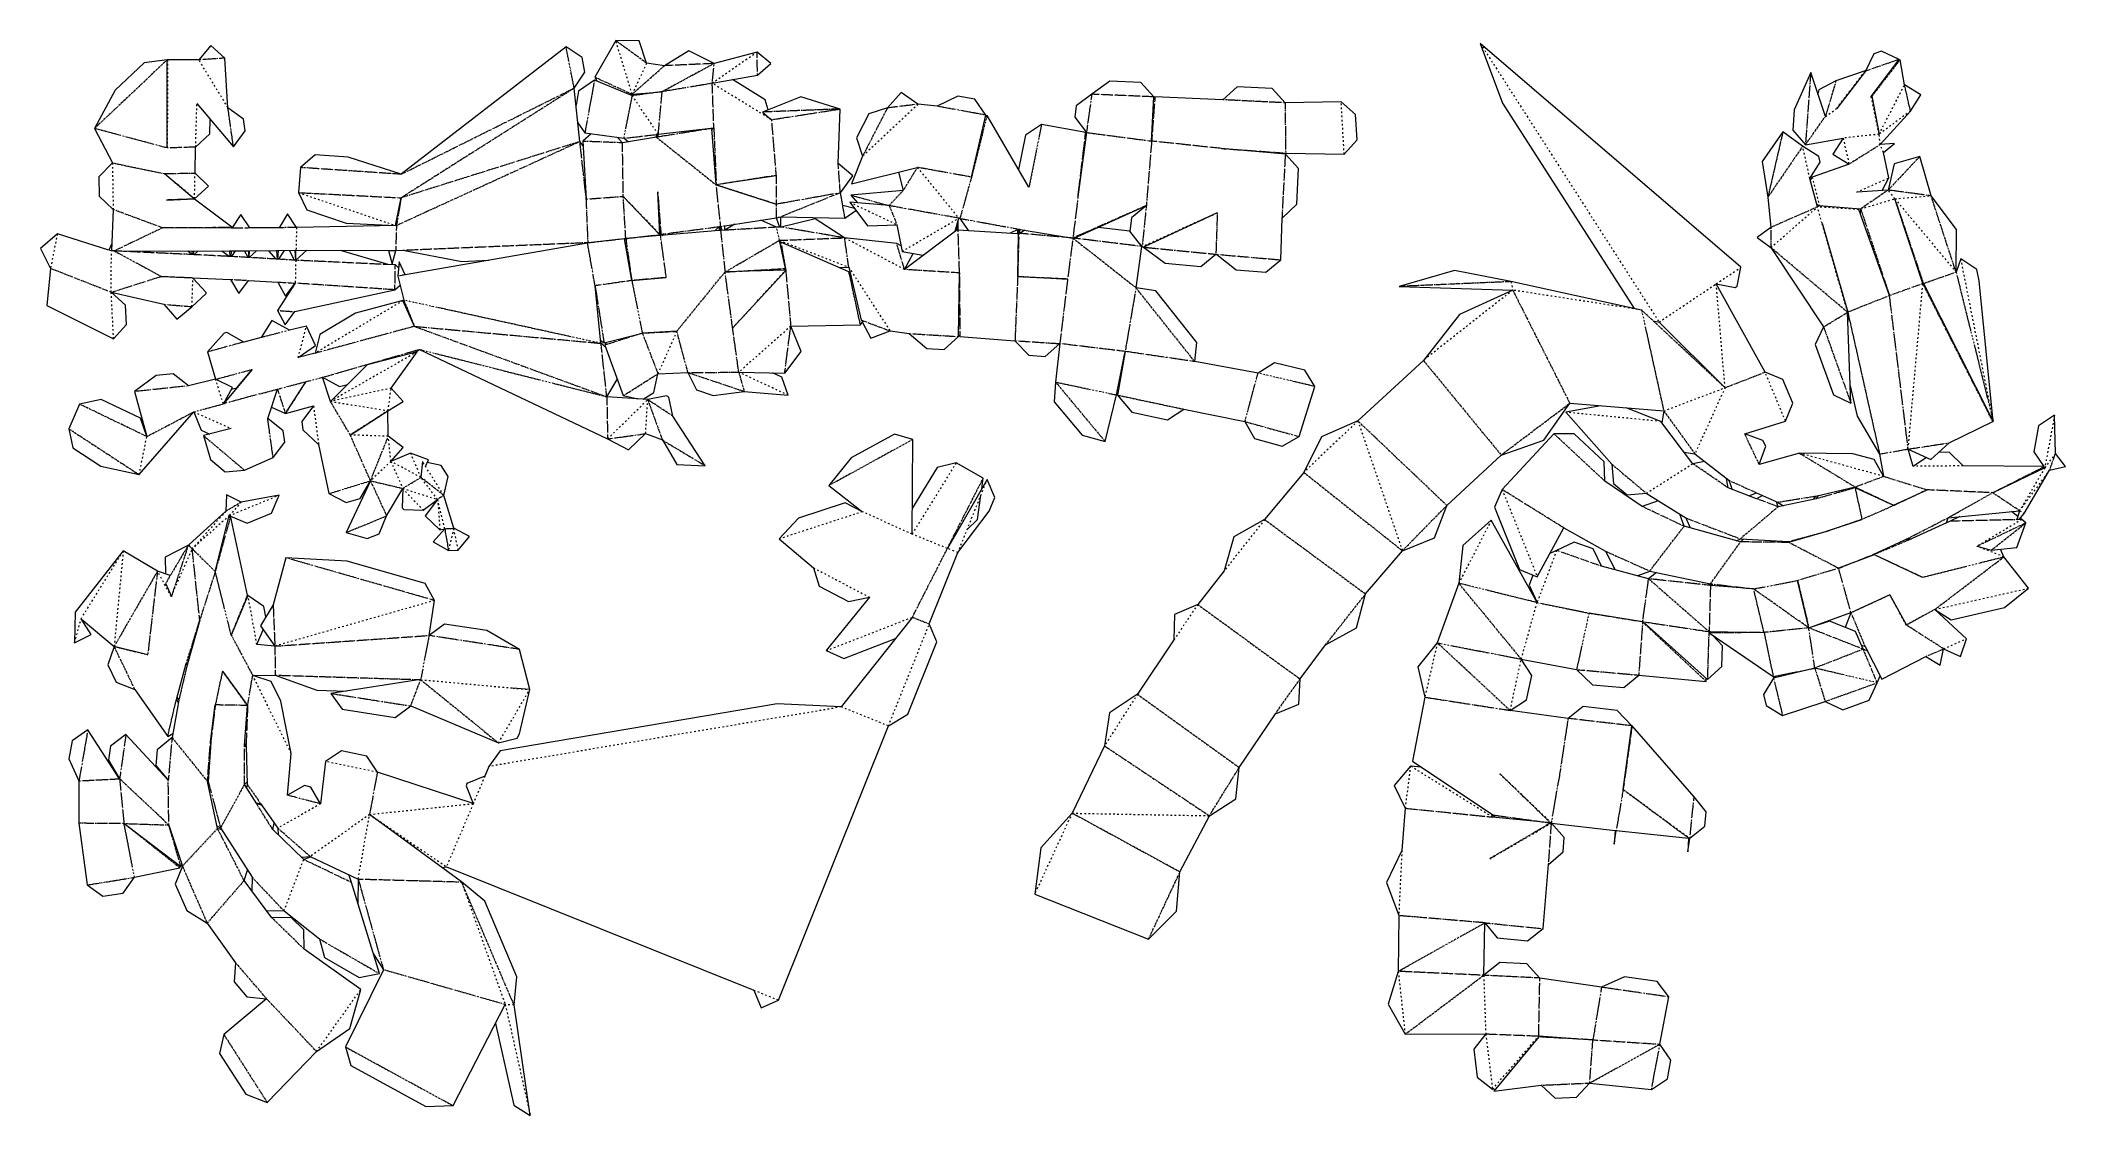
# Model space of a CAD drawing. Extents: x 782 to 1523, y 18 to 411.
import ezdxf

# ---------------------------------------------------------------- set-up
doc = ezdxf.new("R2010")
doc.units = 0
doc.header["$LTSCALE"] = 0.05
doc.header["$MEASUREMENT"] = 0
doc.linetypes.add('ACAD_ISO03W100', pattern=[30, 12, -18])
doc.linetypes.add('ACAD_ISO12W100', pattern=[21, 12, -3, 0, -3, 0, -3])
for name, color, linetype in [('CutLine', 7, 'Continuous'), ('MountainLine', 7, 'Continuous'), ('ValleyLine', 7, 'Continuous')]:
    doc.layers.add(name, color=color, linetype=linetype)

msp = doc.modelspace()

# ---------------------------------------------------------------- linework, layer by layer
at = {"layer": 'CutLine', "color": 1, "linetype": 'Continuous', "lineweight": 0}
for p, q in [((844.728946, 409.177623), (840.326613, 403.870434)), ((849.801924, 404.507325), (844.728946, 409.177623)), ((974.547636, 408.669445), (914.278114, 362.035382)), ((980.42459, 404.737345), (974.547636, 408.669445)), ((992.721148, 410.952724), (985.118294, 397.540553)), ((1001.334245, 410.806524), (992.721148, 410.952724)), ((1004.005699, 402.616888), (1001.334245, 410.806524)), ((1308.805703, 409.858957), (1316.898791, 387.993181)), ((1404.107242, 328.03858), (1308.805703, 409.858957)), ((820.343483, 402.828012), (809.690357, 392.758353)), ((828.759058, 403.902516), (820.343483, 402.828012)), ((828.742322, 371.647626), (828.759058, 403.902516)), ((828.909955, 403.902084), (828.758981, 403.752672)), ((840.326613, 403.870434), (828.909955, 403.902084)), ((850.94892, 386.389726), (849.801924, 404.507325)), ((981.478154, 399.423596), (980.42459, 404.737345)), ((1010.502144, 401.729869), (1004.005699, 402.616888)), ((1019.406706, 407.131232), (1010.502144, 401.729869)), ((1028.756003, 402.542489), (1019.406706, 407.131232)), ((1044.411564, 406.722968), (1028.756003, 402.542489)), ((1049.471328, 402.594375), (1044.411564, 406.722968)), ((1044.532121, 398.322289), (1049.471328, 402.594375)), ((1449.568862, 399.813775), (1438.844138, 396.236142)), ((1449.588936, 399.66555), (1449.568862, 399.813775)), ((1452.730142, 406.115617), (1449.65333, 399.749046)), ((1451.749, 390.516829), (1461.90778, 404.018086)), ((1455.541209, 407.094899), (1452.730142, 406.115617)), ((1461.90778, 404.018086), (1455.541209, 407.094899)), ((1462.261104, 403.93129), (1461.701512, 403.743951)), ((1463.922794, 394.775439), (1462.261104, 403.93129)), ((809.690357, 392.758353), (802.184427, 378.783367)), ((977.546054, 393.546642), (981.478154, 399.423596)), ((979.614474, 373.987032), (977.546054, 393.546642)), ((979.142268, 392.467165), (978.204598, 387.319248)), ((984.95732, 396.490245), (979.142268, 392.467165)), ((998.801308, 390.777275), (984.95732, 396.490245)), ((985.118294, 397.540553), (985.754069, 396.161452)), ((1028.005861, 395.298352), (1044.532121, 398.322289)), ((1047.377668, 389.260481), (1035.363912, 396.644711)), ((1173.308916, 396.030254), (1166.764378, 391.298038)), ((1184.704111, 395.556472), (1173.308916, 396.030254)), ((1189.492088, 390.353081), (1184.704111, 395.556472)), ((1219.87336, 394.035452), (1214.631685, 389.289418)), ((1232.677063, 393.400068), (1219.87336, 394.035452)), ((1237.423098, 388.158393), (1232.677063, 393.400068)), ((1429.608656, 399.267906), (1423.596771, 385.570628)), ((1435.008462, 383.20939), (1429.608656, 399.267906)), ((1432.635456, 392.852022), (1432.229571, 391.473552)), ((1438.844138, 396.236142), (1432.635456, 392.852022)), ((1449.65333, 399.749046), (1439.097436, 386.061751)), ((1469.88199, 391.067282), (1463.922794, 394.775439)), ((839.594206, 387.907873), (852.96268, 372.035451)), ((856.595078, 382.132862), (850.94892, 386.389726)), ((998.080281, 391.074819), (998.742692, 391.322048)), ((998.742692, 391.322048), (1009.703487, 392.225848)), ((999.299649, 391.367974), (998.801308, 390.777275)), ((1060.400252, 390.343802), (1046.387606, 384.792952)), ((1048.507496, 385.632707), (1047.377668, 389.260481)), ((1074.802993, 385.902265), (1060.400252, 390.343802)), ((1074.028283, 366.030487), (1074.802993, 385.902265)), ((1092.039782, 386.306468), (1085.307677, 384.143425)), ((1097.046048, 391.93628), (1092.039782, 386.306468)), ((1103.231856, 387.635901), (1097.046048, 391.93628)), ((1110.26461, 386.900057), (1103.231856, 387.635901)), ((1117.848884, 390.599279), (1110.26461, 386.900057)), ((1124.028157, 389.472272), (1117.848884, 390.599279)), ((1128.049889, 383.656287), (1124.028157, 389.472272)), ((1161.115429, 387.044878), (1160.539646, 382.960119)), ((1166.764378, 391.298038), (1161.115429, 387.044878)), ((1188.644483, 374.172011), (1189.492088, 390.353081)), ((1189.856559, 390.329867), (1189.473612, 390.000364)), ((1214.631685, 389.289418), (1189.856559, 390.329867)), ((1257.962677, 388.548419), (1237.423098, 388.158393)), ((1263.232833, 383.834031), (1257.962677, 388.548419)), ((1316.898791, 387.993181), (1365.044598, 312.98133)), ((1423.596771, 385.570628), (1423.057109, 378.168463)), ((1451.974564, 390.368471), (1451.749, 390.516829)), ((1451.915183, 390.73769), (1451.938772, 390.554659)), ((1451.938772, 390.554659), (1454.606267, 376.67867)), ((1455.054157, 372.886289), (1466.085026, 385.164273)), ((1466.085026, 385.164273), (1469.88199, 391.067282)), ((802.184427, 378.783367), (808.723759, 366.193587)), ((844.276156, 376.821477), (844.430479, 382.165754)), ((852.96268, 372.035451), (857.186705, 377.91569)), ((857.186705, 377.91569), (856.595078, 382.132862)), ((978.89282, 380.811217), (981.432749, 377.139945)), ((1008.257731, 376.669474), (1028.585488, 379.042939)), ((1027.830938, 378.79526), (1027.619611, 378.930164)), ((1029.476283, 358.140121), (1027.830938, 378.79526)), ((1028.585488, 379.042939), (1027.873009, 378.267116)), ((1046.387606, 384.792952), (1049.638214, 382.002072)), ((1085.307677, 384.143425), (1080.790303, 375.348904)), ((1122.794959, 360.997997), (1128.049889, 383.656287)), ((1128.459737, 383.557312), (1127.938202, 383.174714)), ((1143.785091, 357.268184), (1128.459737, 383.557312)), ((1148.37632, 380.201311), (1142.492079, 376.280124)), ((1164.549565, 377.341606), (1148.37632, 380.201311)), ((1160.539646, 382.960119), (1164.792807, 377.31117)), ((1263.743473, 374.660255), (1263.232833, 383.834031)), ((1423.057109, 378.168463), (1427.680308, 372.818133)), ((838.924139, 362.493518), (839.133918, 371.967882)), ((839.133918, 371.967882), (844.276156, 376.821477)), ((980.843421, 372.483634), (979.614474, 373.987032)), ((983.714532, 376.827375), (980.751021, 374.083497)), ((980.751021, 374.083497), (981.969887, 352.979286)), ((981.432749, 377.139945), (995.749995, 375.178698)), ((995.191286, 373.527806), (993.359559, 375.506152)), ((1007.618661, 375.58358), (995.191286, 373.527806)), ((995.749995, 375.178698), (997.3863, 373.890911)), ((1007.370861, 375.542588), (1008.257731, 376.669474)), ((1008.420579, 376.688488), (1007.618661, 375.58358)), ((1080.790303, 375.348904), (1082.953347, 368.616798)), ((1142.492079, 376.280124), (1139.989406, 363.779306)), ((1164.792807, 377.31117), (1161.719119, 353.734253)), ((1164.7616, 377.0718), (1164.549565, 377.341606)), ((1237.634546, 369.429871), (1214.206196, 371.459607)), ((1259.029085, 369.390099), (1263.743473, 374.660255)), ((1419.427959, 377.542514), (1411.812362, 366.728676)), ((1426.655083, 372.271487), (1419.427959, 377.542514)), ((1432.624672, 368.481499), (1426.655083, 372.271487)), ((1427.680308, 372.818133), (1441.457111, 375.249445)), ((1441.457111, 375.249445), (1437.676011, 369.370663)), ((1460.271495, 373.302945), (1455.054157, 372.886289)), ((1456.201475, 370.012177), (1460.271495, 373.302945)), ((808.723759, 366.193587), (803.800637, 361.117873)), ((877.497947, 364.501721), (876.690842, 355.334928)), ((882.821273, 369.155988), (877.497947, 364.501721)), ((894.860503, 368.348683), (882.821273, 369.155988)), ((914.278114, 362.035382), (894.860503, 368.348683)), ((1079.39044, 361.421011), (1074.028283, 366.030487)), ((1082.953347, 368.616798), (1078.940998, 358.58038)), ((1078.940998, 358.58038), (1102.98613, 364.562485)), ((1096.147212, 362.861054), (1097.787342, 356.099218)), ((1102.985746, 364.560848), (1102.872111, 364.534118)), ((1237.28931, 369.459781), (1237.662473, 369.783161)), ((1242.365194, 364.174306), (1237.634546, 369.429871)), ((1237.662473, 369.783161), (1259.029085, 369.390099)), ((1241.680548, 351.149329), (1242.365194, 364.174306)), ((1411.812362, 366.728676), (1413.942698, 353.675016)), ((1429.28515, 360.494857), (1433.075139, 366.464446)), ((1443.641658, 365.728156), (1430.139694, 361.029214)), ((1433.075139, 366.464446), (1432.624672, 368.481499)), ((1437.676011, 369.370663), (1443.641658, 365.728156)), ((1458.150341, 360.726511), (1456.201475, 370.012177)), ((1460.067779, 365.814108), (1457.9319, 356.266355)), ((1469.476157, 368.498132), (1460.067779, 365.814108)), ((1473.602526, 354.157006), (1469.476157, 368.498132)), ((803.800637, 361.117873), (803.908291, 354.063571)), ((827.724329, 362.264792), (838.722729, 353.074976)), ((833.26191, 357.637815), (833.256587, 357.632222)), ((838.722729, 353.074976), (843.822291, 357.677349)), ((843.822291, 357.677349), (838.924139, 362.493518)), ((1008.891541, 340.061934), (1008.060631, 355.564196)), ((1029.459773, 358.347378), (1029.466594, 358.341114)), ((1029.466594, 358.341114), (1051.329387, 361.598947)), ((1029.576935, 358.156067), (1029.476283, 358.140121)), ((1029.621954, 358.364264), (1029.490558, 358.184161)), ((1029.490558, 358.184161), (1051.375084, 351.066068)), ((1074.841836, 355.252419), (1079.390799, 361.416263)), ((1097.787342, 356.099218), (1078.71761, 354.416843)), ((1432.065699, 350.083263), (1429.28515, 360.494857)), ((1430.139694, 361.029214), (1429.449412, 359.87979)), ((1457.9319, 356.266355), (1446.439346, 355.444676)), ((1455.712317, 356.107663), (1458.150341, 360.726511)), ((803.908291, 354.063571), (808.984005, 349.140449)), ((808.984005, 349.140449), (808.337896, 334.020356)), ((828.47239, 352.605162), (838.712909, 353.063237)), ((837.617998, 353.980088), (837.361527, 354.212341)), ((838.716084, 352.985691), (838.634333, 353.059723)), ((838.712909, 353.063237), (838.711003, 353.084774)), ((852.373124, 342.696386), (838.716084, 352.985691)), ((876.690842, 355.334928), (879.827938, 348.997844)), ((879.827938, 348.997844), (894.207922, 344.140877)), ((912.194337, 343.343308), (914.271287, 353.42558)), ((1008.778933, 339.953995), (995.47262, 353.948502)), ((1075.691738, 350.625762), (1074.841836, 355.252419)), ((1080.028112, 349.481403), (1075.691738, 350.625762)), ((1076.541623, 345.999195), (1080.509838, 348.840284)), ((1078.253274, 351.843495), (1084.740397, 343.209927)), ((1092.706962, 350.564034), (1078.253274, 351.843495)), ((1078.71761, 354.416843), (1081.090004, 351.592384)), ((1160.351809, 338.661601), (1186.711651, 350.580118)), ((1186.711651, 350.580118), (1181.232529, 346.110306)), ((1212.66008, 347.992126), (1185.635889, 335.390501)), ((1236.402486, 345.990689), (1241.680548, 351.149329)), ((1413.942698, 353.675016), (1415.058603, 342.630715)), ((1431.779229, 351.155934), (1432.749179, 350.573434)), ((1432.898592, 350.561603), (1432.065699, 350.083263)), ((1432.749179, 350.573434), (1447.86289, 349.376676)), ((1447.197805, 349.147388), (1446.778814, 349.462517)), ((1458.425035, 317.660276), (1447.197805, 349.147388)), ((1447.86289, 349.376676), (1447.664462, 347.838634)), ((1470.610549, 322.044888), (1460.367612, 353.077089)), ((1482.920198, 341.782655), (1473.602526, 354.157006)), ((826.996368, 342.442402), (838.591933, 342.573905)), ((838.592586, 342.396118), (838.418168, 342.571934)), ((838.591933, 342.573905), (838.872436, 342.395372)), ((852.374272, 342.359385), (838.592586, 342.396118)), ((852.042927, 342.360268), (852.373124, 342.696386)), ((855.631239, 347.375542), (852.374272, 342.359385)), ((858.937625, 342.391821), (855.631239, 347.375542)), ((869.663194, 342.476741), (858.937625, 342.391821)), ((872.754665, 347.536447), (869.663194, 342.476741)), ((876.036308, 342.597962), (872.754665, 347.536447)), ((912.545453, 343.277308), (876.036308, 342.597962)), ((894.207922, 344.140877), (912.194337, 343.343308)), ((912.262823, 343.675765), (912.545453, 343.277308)), ((1008.908284, 341.16756), (1008.774802, 342.239927)), ((1030.505399, 341.441625), (1009.097608, 339.646569)), ((1028.934966, 341.309943), (1030.474391, 342.815443)), ((1030.472808, 342.885603), (1030.505399, 341.441625)), ((1030.557502, 342.896721), (1031.100717, 342.971525)), ((1031.0521, 341.483995), (1030.858836, 342.938217)), ((1032.609587, 341.572374), (1031.0521, 341.483995)), ((1031.100717, 342.971525), (1031.571434, 341.513464)), ((1036.27216, 343.787629), (1032.609587, 341.572374)), ((1032.641394, 343.216245), (1051.347924, 346.160146)), ((1032.645889, 341.59433), (1032.641394, 343.216245)), ((1051.514377, 342.672251), (1045.784199, 345.284567)), ((1051.347924, 346.160146), (1052.599714, 342.711473)), ((1053.230894, 342.734282), (1051.514377, 342.672251)), ((1053.068214, 342.728403), (1053.038396, 346.464417)), ((1053.038396, 346.464417), (1076.541623, 345.999195)), ((1065.658125, 345.686981), (1053.230894, 342.734282)), ((1076.404105, 338.782023), (1065.658125, 345.686981)), ((1084.740397, 343.209927), (1095.532399, 343.602323)), ((1095.532399, 343.602323), (1097.445621, 333.857469)), ((1117.456448, 341.652334), (1098.321433, 327.225761)), ((1116.874156, 341.213323), (1118.116645, 345.979105)), ((1117.728707, 344.491103), (1117.456448, 341.652334)), ((1117.904219, 341.629563), (1117.925947, 345.247648)), ((1139.522901, 340.293634), (1117.904219, 341.629563)), ((1118.116363, 345.977543), (1118.556591, 345.892592)), ((1118.556591, 345.892592), (1121.669895, 341.396863)), ((1136.857263, 340.458357), (1139.867644, 342.020752)), ((1139.701372, 341.934457), (1139.522901, 340.293634)), ((1139.867644, 342.020752), (1140.280381, 341.947784)), ((1139.941113, 340.265801), (1139.983727, 342.00023)), ((1140.280381, 341.947784), (1140.087983, 340.445868)), ((1140.329336, 340.430903), (1140.619744, 341.892398)), ((1142.242177, 341.625191), (1140.434604, 340.421547)), ((1140.619744, 341.892398), (1159.863219, 338.723094)), ((1180.667757, 341.199323), (1169.109968, 342.621574)), ((1185.019653, 335.626083), (1180.667757, 341.199323)), ((1181.232529, 346.110306), (1180.726662, 341.123887)), ((1235.863789, 330.740399), (1236.402486, 345.990689)), ((1415.058603, 342.630715), (1410.054477, 338.925952)), ((1433.765162, 344.128393), (1443.155035, 311.600562)), ((1482.735297, 326.293645), (1482.920198, 341.782655)), ((788.595012, 340.223686), (782.419867, 334.909693)), ((782.419867, 334.909693), (786.04652, 327.614605)), ((807.423625, 334.303371), (788.595012, 340.223686)), ((808.455578, 336.774334), (807.423625, 334.303371)), ((809.400389, 333.994941), (837.775605, 333.958713)), ((837.744923, 332.675237), (836.255581, 333.960654)), ((837.775605, 333.958713), (837.873478, 332.668061)), ((838.374562, 332.640088), (838.453753, 333.964121)), ((839.887944, 333.966005), (838.422038, 332.637437)), ((838.453753, 333.964121), (851.482513, 333.981237)), ((851.435103, 331.997893), (848.712914, 333.977599)), ((851.482513, 333.981237), (851.639102, 331.988096)), ((852.108608, 331.965548), (852.266188, 333.98139)), ((853.62761, 333.991594), (852.217876, 331.960301)), ((852.266188, 333.98139), (858.416419, 334.027486)), ((858.358881, 331.620431), (857.061508, 334.017331)), ((858.416419, 334.027486), (858.483289, 331.61557)), ((858.671984, 331.608196), (858.781369, 334.024288)), ((861.443561, 334.052643), (858.723568, 331.606181)), ((858.781369, 334.024288), (868.670476, 334.12962)), ((868.596352, 331.028544), (865.894759, 334.100055)), ((868.670476, 334.12962), (868.939579, 331.009213)), ((869.230066, 330.992852), (869.447577, 334.136202)), ((871.533409, 334.167216), (869.37225, 330.984843)), ((869.447577, 334.136202), (875.358742, 334.224095)), ((875.27247, 330.614695), (873.447781, 334.195681)), ((875.358742, 334.224095), (875.626752, 330.588172)), ((879.747676, 334.232112), (875.73791, 330.57985)), ((875.753539, 330.594086), (875.825315, 334.236667)), ((875.825315, 334.236667), (909.630208, 334.197406)), ((909.506087, 329.004254), (892.06704, 334.217804)), ((909.630208, 334.197406), (910.928677, 329.191291)), ((910.928677, 329.191291), (912.273815, 334.185068)), ((912.273815, 334.185068), (914.941115, 334.294652)), ((914.941115, 334.294652), (936.478124, 330.190492)), ((982.432546, 336.893093), (915.702421, 325.273309)), ((982.399151, 336.887278), (982.616276, 337.123345)), ((982.616287, 337.123347), (982.432546, 336.893093)), ((982.616276, 337.123345), (996.074675, 338.504889)), ((995.877083, 338.403592), (995.787133, 338.475372)), ((998.571202, 323.184874), (995.877083, 338.403592)), ((996.074675, 338.504889), (995.905663, 338.242147)), ((1008.812652, 339.619353), (996.399465, 338.537615)), ((1008.49071, 339.591298), (1008.778933, 339.953995)), ((1008.672738, 340.065682), (1008.783007, 340.063793)), ((1008.775094, 340.18244), (1008.812652, 339.619353)), ((1008.973112, 340.066522), (1009.257341, 340.100493)), ((1009.097608, 339.646569), (1009.044276, 340.075027)), ((1009.257341, 340.100493), (1009.774539, 339.70333)), ((1052.583775, 337.884316), (1052.955365, 337.0428)), ((1054.757482, 327.578074), (1052.583775, 337.884316)), ((1053.111273, 337.262616), (1052.805751, 336.831859)), ((1078.000298, 326.416525), (1053.111273, 337.262616)), ((1095.438598, 336.725613), (1076.404105, 338.782023)), ((1097.050232, 335.871352), (1095.438598, 336.725613)), ((1097.445621, 333.857469), (1104.998003, 332.489962)), ((1104.998003, 332.489962), (1106.373864, 333.296777)), ((1139.681072, 324.551883), (1139.941113, 340.265801)), ((1140.092101, 340.451989), (1139.940464, 340.226596)), ((1140.434604, 340.421547), (1140.092101, 340.451989)), ((1182.934814, 320.571273), (1185.019653, 335.626083)), ((1184.288659, 336.562228), (1185.178849, 335.471028)), ((1185.178849, 335.471028), (1185.620467, 335.423627)), ((1185.620467, 335.423627), (1185.691731, 335.41654)), ((1185.635889, 335.390501), (1193.558301, 329.588403)), ((1410.054477, 338.925952), (1415.050346, 335.210063)), ((1415.050346, 335.210063), (1434.309059, 306.200678)), ((786.04652, 327.614605), (784.692603, 314.001828)), ((838.422038, 332.637437), (837.744923, 332.675237)), ((852.217876, 331.960301), (851.435103, 331.997893)), ((858.723568, 331.606181), (858.358881, 331.620431)), ((869.37225, 330.984843), (868.596352, 331.028544)), ((875.73791, 330.57985), (875.27247, 330.614695)), ((912.147266, 328.890296), (909.506087, 329.004254)), ((913.333086, 327.77217), (912.147266, 328.890296)), ((913.526338, 329.968656), (913.072773, 324.813474)), ((915.702421, 325.273309), (913.526338, 329.968656)), ((936.478124, 330.190492), (946.297975, 330.600943)), ((1054.784348, 326.964023), (1032.689883, 326.304979)), ((1054.87748, 326.878775), (1035.472221, 305.772066)), ((1054.194748, 326.946436), (1054.757482, 327.578074)), ((1054.422174, 327.201709), (1054.758382, 326.963248)), ((1054.773725, 326.952366), (1054.87748, 326.878775)), ((1054.792589, 326.786441), (1054.785269, 326.944178)), ((1074.36288, 328.001632), (1077.900263, 328.077345)), ((1077.900263, 328.077345), (1082.493655, 308.728134)), ((1078.477454, 325.645986), (1078.000298, 326.416525)), ((1098.324475, 327.228054), (1101.501723, 333.123032)), ((1118.092886, 302.691449), (1118.407961, 325.948988)), ((1193.558301, 329.588403), (1206.677859, 328.299958)), ((1206.677859, 328.299958), (1212.142609, 332.78733)), ((1212.142609, 332.78733), (1212.534143, 332.752502)), ((1212.534143, 332.752502), (1219.505642, 327.132672)), ((1219.505642, 327.132672), (1230.452644, 326.18853)), ((1230.452644, 326.18853), (1235.863789, 330.740399)), ((1299.323989, 326.89695), (1279.115413, 321.01843)), ((1319.964574, 322.784805), (1299.323989, 326.89695)), ((1402.735517, 321.101839), (1404.107242, 328.03858)), ((1484.521765, 331.109108), (1482.735297, 326.293645)), ((1490.400667, 327.179922), (1484.521765, 331.109108)), ((1491.223731, 323.039483), (1490.400667, 327.179922)), ((813.513701, 314.15356), (808.260348, 318.886664)), ((808.260348, 318.886664), (827.560693, 314.493706)), ((838.148795, 324.028977), (826.572071, 324.704695)), ((837.774428, 313.623265), (842.950964, 318.440264)), ((837.973502, 324.039209), (838.157875, 324.208436)), ((842.965793, 318.852441), (838.148795, 324.028977)), ((838.157875, 324.208436), (851.925583, 323.586797)), ((842.950964, 318.440264), (842.965793, 318.852441)), ((851.925583, 323.586797), (854.930016, 318.41544)), ((854.930016, 318.41544), (858.479236, 323.229231)), ((858.479236, 323.229231), (869.1885, 322.631983)), ((875.549255, 322.218022), (869.008949, 312.245545)), ((869.1885, 322.631983), (872.044162, 317.435558)), ((872.044162, 317.435558), (875.549255, 322.218022)), ((875.373287, 311.799758), (911.984274, 319.795549)), ((911.984274, 319.795549), (913.903059, 321.479084)), ((913.072773, 324.813474), (915.270677, 315.986799)), ((915.939461, 325.314585), (915.484455, 325.743616)), ((987.336458, 300.222192), (985.170971, 321.262136)), ((998.558475, 323.256766), (998.565653, 323.251604)), ((998.565653, 323.251604), (1011.216073, 324.270044)), ((998.631872, 323.256935), (998.571202, 323.184874)), ((1139.876998, 324.730508), (1139.681072, 324.551883)), ((1139.684379, 324.751716), (1139.690793, 324.741044)), ((1139.690793, 324.741044), (1157.940143, 323.708401)), ((1190.19211, 319.47033), (1182.934814, 320.571273)), ((1205.205648, 300.554351), (1190.19211, 319.47033)), ((1279.115413, 321.01843), (1320.671412, 319.65894)), ((1320.671412, 319.65894), (1301.239098, 310.738598)), ((1367.757843, 312.391286), (1319.964574, 322.784805)), ((1395.064247, 321.981576), (1402.000988, 320.609851)), ((1412.930706, 289.695977), (1395.064247, 321.981576)), ((1402.000988, 320.609851), (1402.735517, 321.101839)), ((1470.452237, 322.524514), (1470.802514, 322.10891)), ((1470.879464, 321.956939), (1470.610549, 322.044888)), ((1470.802514, 322.10891), (1496.334332, 271.685751)), ((1496.334332, 271.685751), (1491.223731, 323.039483)), ((784.692603, 314.001828), (809.147639, 301.854637)), ((813.880744, 307.107991), (813.513701, 314.15356)), ((827.560693, 314.493706), (832.242987, 309.076545)), ((832.242987, 309.076545), (837.774428, 313.623265)), ((869.008949, 312.245545), (871.841751, 307.034872)), ((871.841751, 307.034872), (875.373287, 311.799758)), ((897.534218, 311.244387), (884.515427, 303.441775)), ((914.940165, 315.847132), (897.534218, 311.244387)), ((919.11611, 306.425917), (914.940165, 315.847132)), ((915.270677, 315.986799), (915.078286, 315.535522)), ((1443.091632, 311.582327), (1443.110534, 311.75472)), ((1444.305667, 278.333133), (1443.091632, 311.582327)), ((1443.155035, 311.600562), (1443.21503, 308.20277)), ((809.147639, 301.854637), (813.880744, 307.107991)), ((849.563121, 303.913563), (843.460262, 297.050246)), ((850.6024, 304.199283), (849.563121, 303.913563)), ((856.748953, 300.703588), (850.6024, 304.199283)), ((867.049784, 308.523476), (863.104213, 302.343368)), ((873.49079, 305.019948), (867.049784, 308.523476)), ((879.685083, 306.523709), (873.49079, 305.019948)), ((882.982597, 299.475101), (879.685083, 306.523709)), ((988.466793, 300.369406), (1002.459038, 303.981484)), ((1002.461629, 303.93275), (1002.397822, 303.965682)), ((1002.459038, 303.981484), (1002.510076, 303.93542)), ((1015.038482, 304.625879), (1002.461629, 303.93275)), ((1056.719999, 306.48876), (1082.180598, 306.973884)), ((1060.565119, 297.270425), (1056.719999, 306.48876)), ((1082.180598, 306.973884), (1083.153257, 308.479359)), ((1082.861963, 308.028496), (1086.003673, 302.0605)), ((1086.003673, 302.0605), (1093.042625, 304.749501)), ((1093.042625, 304.749501), (1100.047333, 303.782457)), ((1100.047333, 303.782457), (1106.522008, 298.381878)), ((1301.239098, 310.738598), (1287.988224, 293.957608)), ((1371.965798, 308.477115), (1374.188041, 307.992347)), ((1374.188041, 307.992347), (1398.294586, 283.986513)), ((1434.309059, 306.200678), (1431.29096, 299.806065)), ((843.460262, 297.050246), (846.428721, 287.069903)), ((863.104213, 302.343368), (856.748953, 300.703588)), ((882.797084, 296.582671), (876.616302, 295.001071)), ((876.620893, 295.002245), (882.982597, 299.475101)), ((884.515427, 303.441775), (882.797084, 296.582671)), ((920.124616, 297.119533), (901.791038, 292.399764)), ((910.66327, 283.825011), (920.124616, 297.119533)), ((918.864859, 296.795223), (920.952669, 298.01435)), ((920.952669, 298.01435), (989.753278, 265.261224)), ((987.228597, 301.27018), (988.466793, 300.369406)), ((988.908071, 298.960141), (987.336458, 300.222192)), ((989.224416, 300.564986), (988.694848, 299.538917)), ((988.694848, 299.538917), (995.494135, 281.082851)), ((1054.493473, 289.339613), (1060.565119, 297.270425)), ((1106.522008, 298.381878), (1112.800257, 298.002304)), ((1112.800257, 298.002304), (1118.092886, 302.691449)), ((1118.099582, 303.185752), (1118.514506, 302.689559)), ((1118.514506, 302.689559), (1138.68782, 301.184698)), ((1138.68782, 301.184698), (1143.753996, 295.84405)), ((1149.762729, 295.452597), (1155.0772, 300.116972)), ((1155.0772, 300.116972), (1153.520226, 286.066535)), ((1178.962876, 297.247954), (1176.132888, 281.29375)), ((1204.397688, 293.529594), (1205.205648, 300.554351)), ((1431.29096, 299.806065), (1437.911054, 281.351231)), ((830.98035, 289.105021), (824.727162, 288.441434)), ((836.480069, 284.660576), (830.98035, 289.105021)), ((859.815957, 290.666719), (849.265544, 278.078983)), ((854.207894, 283.982651), (859.815957, 290.666719)), ((901.791038, 292.399764), (888.419756, 278.998081)), ((1006.598097, 282.192323), (1008.149626, 289.091073)), ((1008.149626, 289.091073), (1019.138509, 289.538494)), ((1019.138509, 289.538494), (1022.29294, 283.210022)), ((1037.696597, 289.659134), (1054.493473, 289.339613)), ((1053.39824, 287.867449), (1050.053051, 289.424082)), ((1143.753996, 295.84405), (1149.762729, 295.452597)), ((1227.537698, 289.340646), (1204.397688, 293.529594)), ((1233.551677, 293.059794), (1227.537698, 289.340646)), ((1244.618427, 290.450528), (1233.551677, 293.059794)), ((1248.337575, 284.436549), (1244.618427, 290.450528)), ((1287.988224, 293.957608), (1264.037716, 271.857097)), ((1419.466272, 286.996646), (1412.930706, 289.695977)), ((824.727162, 288.441434), (816.796617, 282.571771)), ((816.796617, 282.571771), (821.28671, 266.118312)), ((846.444271, 287.067386), (836.480069, 284.660576)), ((846.428721, 287.069903), (846.43639, 287.065483)), ((852.625431, 284.070553), (846.444271, 287.067386)), ((849.265544, 278.078983), (852.625431, 284.070553)), ((852.382719, 283.637734), (852.554838, 283.538516)), ((852.554838, 283.538516), (854.207894, 283.982651)), ((865.473934, 272.779483), (869.040354, 283.45653)), ((871.953298, 274.544823), (879.403741, 286.193365)), ((885.534143, 287.796886), (891.724116, 284.378665)), ((888.419756, 278.998081), (885.534143, 287.796886)), ((891.724116, 284.378665), (894.6223, 285.214727)), ((914.986914, 278.952982), (910.66327, 283.825011)), ((989.472446, 280.669845), (993.296659, 287.047707)), ((1002.73138, 279.745517), (1006.598097, 282.192323)), ((1022.29294, 283.210022), (1028.314421, 281.194561)), ((1028.314421, 281.194561), (1039.680683, 282.662784)), ((1039.680683, 282.662784), (1055.821998, 281.224754)), ((1055.821998, 281.224754), (1053.39824, 287.867449)), ((1153.520226, 286.066535), (1153.002012, 278.877382)), ((1171.669827, 264.282857), (1175.774492, 281.361492)), ((1175.774492, 281.361492), (1176.194499, 281.64109)), ((1242.555847, 266.140465), (1248.337575, 284.436549)), ((1423.069872, 278.321766), (1419.466272, 286.996646)), ((1437.911054, 281.351231), (1444.305667, 278.333133)), ((1444.074811, 284.655664), (1446.555406, 273.596902)), ((796.694964, 277.986296), (792.814731, 268.952091)), ((804.606103, 279.720187), (796.694964, 277.986296)), ((818.95684, 272.794516), (804.606103, 279.720187)), ((818.506412, 252.197828), (838.449254, 275.163736)), ((838.449254, 275.163736), (841.220289, 268.442161)), ((866.859119, 276.926409), (871.953298, 274.544823)), ((871.959936, 274.555202), (871.963694, 274.53818)), ((871.963694, 274.53818), (882.228582, 277.310803)), ((882.228582, 277.310803), (877.934245, 271.693093)), ((895.67819, 266.696063), (909.421718, 275.567845)), ((909.433706, 275.549246), (909.401199, 275.5546)), ((909.421718, 275.567845), (914.986914, 278.952982)), ((909.570286, 266.211746), (909.433706, 275.549246)), ((1004.412602, 279.628313), (989.472446, 280.669845)), ((995.494135, 281.082851), (1000.860585, 279.875937)), ((1011.335005, 281.070652), (1004.412602, 279.628313)), ((1012.169795, 280.523748), (1011.335005, 281.070652)), ((1013.612134, 273.601345), (1012.169795, 280.523748)), ((1153.002012, 278.877382), (1163.21175, 266.623357)), ((1176.132888, 281.29375), (1181.421276, 275.061395)), ((1181.421276, 275.061395), (1194.462915, 272.296378)), ((1194.462915, 272.296378), (1200.391214, 276.150633)), ((1200.391214, 276.150633), (1222.75384, 271.609191)), ((1331.997151, 264.853095), (1341.542439, 278.310016)), ((1352.88715, 277.379202), (1340.079334, 275.014595)), ((1340.079334, 275.014595), (1356.90993, 256.013877)), ((1341.542439, 278.310016), (1375.883499, 275.492389)), ((1374.774054, 271.645285), (1362.190066, 276.615913)), ((1375.883499, 275.492389), (1375.187196, 271.101305)), ((1420.370541, 271.786201), (1423.069872, 278.321766)), ((1518.780985, 274.00321), (1512.94642, 270.008482)), ((1519.109132, 259.977534), (1518.780985, 274.00321)), ((792.814731, 268.952091), (794.271668, 262.032746)), ((821.28671, 266.118312), (818.95684, 272.794516)), ((841.220289, 268.442161), (844.321441, 267.051995)), ((852.110844, 269.039601), (842.037096, 266.469103)), ((871.148406, 268.278919), (865.473934, 272.779483)), ((871.734899, 264.064342), (871.148406, 268.278919)), ((877.934245, 271.693093), (878.351256, 268.569681)), ((878.351256, 268.569681), (884.114739, 263.183502)), ((997.39116, 261.27756), (1003.648444, 267.198135)), ((1003.648444, 267.198135), (1009.780394, 264.87654)), ((1025.43157, 255.447633), (1013.612134, 273.601345)), ((1094.611414, 267.041136), (1078.776881, 258.366264)), ((1101.398814, 265.058408), (1094.611414, 267.041136)), ((1163.21175, 266.623357), (1171.669827, 264.282857)), ((1222.75384, 271.609191), (1226.242397, 265.458584)), ((1264.037716, 271.857097), (1250.70379, 266.072531)), ((1335.74772, 267.121338), (1316.781006, 246.774407)), ((1343.09024, 267.123122), (1335.74772, 267.121338)), ((1354.081817, 256.907266), (1343.09024, 267.123122)), ((1386.493101, 256.214935), (1374.774054, 271.645285)), ((1405.468012, 267.105953), (1420.370541, 271.786201)), ((1412.130711, 264.737736), (1405.468012, 267.105953)), ((1446.555406, 273.596902), (1454.790734, 259.727355)), ((1480.228018, 263.809267), (1496.172496, 271.636995)), ((1496.172496, 271.636995), (1495.991073, 272.363659)), ((1512.94642, 270.008482), (1511.172196, 260.529734)), ((794.271668, 262.032746), (804.511876, 255.35482)), ((842.037096, 266.469103), (844.596715, 257.759474)), ((867.471771, 258.422911), (871.734899, 264.064342)), ((884.114739, 263.183502), (887.883721, 245.28506)), ((915.021822, 262.158627), (909.570286, 266.211746)), ((910.527687, 257.064535), (915.021822, 262.158627)), ((917.743311, 260.110158), (910.527687, 257.064535)), ((924.228291, 257.590344), (917.743311, 260.110158)), ((989.753278, 265.261224), (997.39116, 261.27756)), ((1009.780394, 264.87654), (1015.025821, 255.879241)), ((1101.087157, 230.453609), (1101.398814, 265.058408)), ((1226.242397, 265.458584), (1236.405239, 262.651908)), ((1236.405239, 262.651908), (1242.555847, 266.140465)), ((1250.70379, 266.072531), (1244.262707, 253.043056)), ((1296.597444, 240.923546), (1316.432353, 259.381504)), ((1316.432353, 259.381504), (1331.997151, 264.853095)), ((1383.278456, 260.447625), (1387.269593, 259.814742)), ((1387.269593, 259.814742), (1399.671352, 250.129821)), ((1410.796283, 255.901071), (1413.1645, 262.563769)), ((1425.502212, 260.062161), (1410.796283, 255.901071)), ((1413.1645, 262.563769), (1412.130711, 264.737736)), ((1445.062004, 259.863867), (1425.502212, 260.062161)), ((1452.771911, 257.741541), (1445.062004, 259.863867)), ((1454.790734, 259.727355), (1456.265598, 251.593846)), ((1465.240307, 261.563321), (1473.475151, 257.741506)), ((1467.045715, 255.240278), (1465.240307, 261.563321)), ((1473.475151, 257.741506), (1480.228018, 263.809267)), ((1480.276831, 260.362808), (1476.352043, 260.326525)), ((1485.322838, 255.409243), (1480.276831, 260.362808)), ((1511.172196, 260.529734), (1514.864505, 255.13687)), ((1522.757428, 255.2407), (1519.109132, 259.977534)), ((804.511876, 255.35482), (818.506412, 252.197828)), ((844.596715, 257.759474), (849.921746, 253.259167)), ((849.921746, 253.259167), (856.968035, 253.850622)), ((856.968035, 253.850622), (867.471771, 258.422911)), ((922.034117, 257.051781), (921.49608, 251.19195)), ((923.20471, 255.193283), (924.228291, 257.590344)), ((928.929606, 255.485818), (923.824677, 256.645145)), ((931.440423, 251.499506), (928.929606, 255.485818)), ((1015.025821, 255.879241), (1025.43157, 255.447633)), ((1078.776881, 258.366264), (1070.692266, 248.235976)), ((1110.292264, 254.855248), (1101.174068, 240.103799)), ((1117.174277, 256.479408), (1110.292264, 254.855248)), ((1127.110232, 250.954283), (1117.174277, 256.479408)), ((1244.262707, 253.043056), (1229.966461, 235.779651)), ((1354.340288, 249.840924), (1354.081817, 256.907266)), ((1356.90993, 256.013877), (1357.514579, 248.968708)), ((1390.833943, 257.03123), (1386.493101, 256.214935)), ((1456.265598, 251.593846), (1452.771911, 257.741541)), ((1471.884061, 258.479935), (1467.045715, 255.240278)), ((1514.949637, 255.136085), (1485.322838, 255.409243)), ((1515.166923, 254.695168), (1496.133434, 245.589381)), ((1507.691384, 238.036114), (1516.958801, 253.783449)), ((1514.540238, 254.395357), (1514.911851, 255.067718)), ((1514.886852, 255.10423), (1515.166923, 254.695168)), ((1516.958801, 253.783449), (1522.757428, 255.2407)), ((850.452985, 244.785721), (850.18912, 238.812612)), ((855.825628, 242.162296), (850.452985, 244.785721)), ((869.627936, 244.67696), (855.825628, 242.162296)), ((866.893804, 238.155877), (869.627936, 244.67696)), ((887.883721, 245.28506), (894.131311, 241.97332)), ((903.073768, 249.950208), (894.205943, 231.050811)), ((899.229645, 243.539114), (903.073768, 249.950208)), ((908.965064, 237.131431), (914.833249, 247.175724)), ((914.833249, 247.175724), (914.615574, 240.108008)), ((929.874461, 244.604017), (931.440423, 251.499506)), ((933.483972, 232.594796), (929.874461, 244.604017)), ((1070.692266, 248.235976), (1082.905154, 238.633672)), ((1128.534299, 250.406777), (1113.978147, 225.220689)), ((1124.99781, 235.814764), (1126.232684, 244.664988)), ((1126.556299, 246.984301), (1127.110232, 250.954283)), ((1131.314949, 243.905394), (1128.534299, 250.406777)), ((1316.781006, 246.774407), (1314.008862, 240.269392)), ((1367.955337, 240.575065), (1354.340288, 249.840924)), ((1357.514579, 248.968708), (1362.463194, 244.802381)), ((1362.463194, 244.802381), (1369.508362, 245.40703)), ((1369.508362, 245.40703), (1383.91004, 236.389055)), ((1399.484319, 247.336334), (1398.836386, 250.781872)), ((1409.840292, 243.417468), (1399.484319, 247.336334)), ((1399.671352, 250.129821), (1400.934953, 246.787391)), ((1406.950093, 244.511166), (1409.763724, 245.574855)), ((1409.763724, 245.574855), (1417.420159, 242.121691)), ((1411.942244, 244.592311), (1409.840292, 243.417468)), ((1430.566738, 243.125782), (1431.465354, 244.366241)), ((1431.465354, 244.366241), (1445.82319, 247.705467)), ((1432.294723, 244.559129), (1431.616917, 243.344973)), ((1445.799077, 247.365448), (1445.368726, 247.599771)), ((1459.942172, 240.870668), (1445.799077, 247.365448)), ((1445.82319, 247.705467), (1445.972057, 247.286012)), ((1459.874872, 241.01521), (1472.165221, 246.649781)), ((850.18912, 238.812612), (836.616834, 226.579184)), ((846.321466, 216.768508), (851.444088, 237.236687)), ((851.914801, 237.113095), (851.276882, 236.568592)), ((851.444088, 237.236687), (851.856847, 237.063627)), ((858.107088, 208.133172), (851.914801, 237.113095)), ((851.932114, 237.03207), (857.965171, 234.502555)), ((857.965171, 234.502555), (866.893804, 238.155877)), ((894.131311, 241.97332), (899.229645, 243.539114)), ((906.246683, 230.603766), (908.965064, 237.131431)), ((914.615574, 240.108008), (915.224764, 239.4601)), ((915.224764, 239.4601), (922.292481, 239.242424)), ((922.292481, 239.242424), (927.600606, 243.135926)), ((927.600606, 243.135926), (923.049704, 237.162559)), ((923.049704, 237.162559), (928.468745, 231.963922)), ((1076.601526, 241.837464), (1059.556316, 236.279976)), ((1082.905154, 238.633672), (1076.601526, 241.837464)), ((1117.820907, 223.680307), (1129.278736, 238.825695)), ((1129.278736, 238.825695), (1131.314949, 243.905394)), ((1292.024514, 229.148284), (1296.597444, 240.923546)), ((1314.008862, 240.269392), (1323.140161, 217.575724)), ((1373.852728, 242.686696), (1367.955337, 240.575065)), ((1383.317682, 233.313485), (1381.726973, 237.756038)), ((1417.693544, 240.438913), (1417.04685, 242.290059)), ((1417.420159, 242.121691), (1419.665925, 240.850585)), ((1431.616917, 243.344973), (1417.693544, 240.438913)), ((1459.735291, 240.965672), (1459.874872, 241.01521)), ((1460.017282, 241.080498), (1459.942172, 240.870668)), ((1479.881947, 236.462551), (1505.997606, 238.981221)), ((1505.323351, 236.928543), (1503.058032, 238.69772)), ((1505.997606, 238.981221), (1504.934159, 235.743701)), ((1505.774965, 235.763343), (1507.691384, 238.036114)), ((894.205943, 231.050811), (901.90812, 228.816319)), ((901.90812, 228.816319), (906.246683, 230.603766)), ((930.206368, 232.427449), (925.964017, 227.619885)), ((928.468745, 231.963922), (930.206368, 232.427449)), ((939.208807, 229.574014), (933.483972, 232.594796)), ((935.138131, 224.541275), (939.208807, 229.574014)), ((1059.556316, 236.279976), (1052.534118, 228.731381)), ((1121.234938, 232.197217), (1124.99781, 235.814764)), ((1218.648794, 229.515442), (1215.179196, 217.053828)), ((1229.966461, 235.779651), (1218.648794, 229.515442)), ((1312.826972, 235.529639), (1302.440573, 226.302466)), ((1329.552303, 205.398527), (1312.826972, 235.529639)), ((1329.645175, 214.803579), (1339.303529, 232.750724)), ((1339.303529, 232.750724), (1354.523635, 224.233288)), ((1403.936407, 227.614179), (1383.317682, 233.313485)), ((1383.91004, 236.389055), (1385.555375, 232.694955)), ((1435.429201, 231.410602), (1421.520158, 227.422869)), ((1435.337927, 231.384434), (1435.400848, 231.494269)), ((1435.400848, 231.494269), (1448.3566, 235.838076)), ((1435.4838, 231.522081), (1435.429201, 231.410602)), ((1480.555425, 235.174198), (1465.396857, 228.274914)), ((1479.283027, 234.595078), (1479.881947, 236.462551)), ((1484.183448, 236.8774), (1480.555425, 235.174198)), ((1504.997536, 225.621023), (1508.28468, 234.556748)), ((1506.785101, 235.786941), (1506.188044, 236.253233)), ((1508.28468, 234.556748), (1506.785101, 235.786941)), ((812.673509, 224.320487), (795.095188, 201.967246)), ((825.196198, 216.890532), (812.673509, 224.320487)), ((836.470013, 226.438801), (828.029043, 222.035021)), ((837.88205, 225.108971), (836.470013, 226.438801)), ((836.616834, 226.579184), (836.490609, 226.419405)), ((925.964017, 227.619885), (931.57521, 224.517511)), ((931.57521, 224.517511), (935.138131, 224.541275)), ((1052.534118, 228.731381), (1065.035442, 218.125617)), ((1107.370345, 197.609512), (1117.820907, 223.680307)), ((1266.864122, 208.564763), (1280.324069, 224.387187)), ((1280.324069, 224.387187), (1292.024514, 229.148284)), ((1302.440573, 226.302466), (1300.941234, 212.490515)), ((1336.700526, 224.484823), (1334.256732, 223.372769)), ((1343.079681, 227.53546), (1336.700526, 224.484823)), ((1350.096655, 225.058615), (1343.079681, 227.53546)), ((1353.147292, 218.67946), (1350.096655, 225.058615)), ((1354.523635, 224.233288), (1358.065601, 217.375248)), ((1402.363095, 228.049065), (1403.882176, 228.725656)), ((1403.882176, 228.725656), (1421.437165, 227.702297)), ((1405.054495, 228.657316), (1403.936407, 227.614179)), ((1421.520158, 227.422869), (1421.235226, 227.714069)), ((1421.437165, 227.702297), (1421.806139, 227.50486)), ((1452.812051, 222.901236), (1439.810072, 217.963977)), ((1452.603378, 222.821997), (1452.729092, 223.114404)), ((1452.729092, 223.114404), (1465.071339, 228.844926)), ((1452.94755, 222.950454), (1452.812051, 222.901236)), ((1452.945696, 223.214973), (1452.855664, 222.993966)), ((1452.855664, 222.993966), (1470.400329, 214.685738)), ((1465.396857, 228.274914), (1464.56954, 228.61194)), ((1465.071339, 228.844926), (1466.512729, 228.782793)), ((1490.434658, 225.989939), (1495.536587, 224.551944)), ((1495.536587, 224.551944), (1504.997536, 225.621023)), ((1500.252375, 222.161113), (1498.946328, 224.937241)), ((1509.229203, 210.68215), (1500.252375, 222.161113)), ((829.886692, 215.381315), (825.196198, 216.890532)), ((828.029043, 222.035021), (828.125888, 215.947873)), ((872.159688, 221.779932), (867.480456, 204.642241)), ((894.562943, 220.549032), (872.159688, 221.779932)), ((923.058981, 212.366583), (894.562943, 220.549032)), ((1065.035442, 218.125617), (1067.135716, 211.373665)), ((1215.179196, 217.053828), (1205.499049, 204.726153)), ((1323.140161, 217.575724), (1329.645175, 214.803579)), ((1327.99837, 215.505374), (1326.623572, 211.834561)), ((1370.353729, 214.116743), (1353.147292, 218.67946)), ((1366.212688, 215.214843), (1370.76583, 216.948304)), ((1373.224398, 216.434917), (1370.353729, 214.116743)), ((1370.76583, 216.948304), (1393.016118, 212.302101)), ((828.180496, 212.515551), (830.257937, 207.639238)), ((858.277134, 208.062807), (852.149676, 193.495527)), ((858.170139, 207.808439), (858.107088, 208.133172)), ((864.092028, 204.039499), (858.277134, 208.062807)), ((926.484828, 206.180828), (923.058981, 212.366583)), ((1067.135716, 211.373665), (1077.77062, 205.785223)), ((1085.47491, 207.38506), (1069.692432, 187.850819)), ((1077.77062, 205.785223), (1085.47491, 207.38506)), ((1263.490996, 196.184644), (1266.864122, 208.564763)), ((1300.941234, 212.490515), (1293.090249, 190.681449)), ((1326.623572, 211.834561), (1329.552303, 205.398527)), ((1392.956175, 211.710091), (1392.36898, 212.437234)), ((1408.72222, 210.412765), (1392.956175, 211.710091)), ((1393.016118, 212.302101), (1393.704981, 211.648475)), ((1428.881352, 196.184695), (1424.801209, 213.488296)), ((1458.489826, 208.274224), (1444.335547, 201.682633)), ((1458.501655, 208.252776), (1458.514591, 208.287846)), ((1458.529016, 208.261553), (1458.507463, 208.268521)), ((1458.514591, 208.287846), (1464.589129, 197.21518)), ((1500.512922, 203.577729), (1509.229203, 210.68215)), ((795.095188, 201.967246), (794.873089, 190.69868)), ((867.480456, 204.642241), (862.794773, 196.868352)), ((864.793933, 200.185104), (864.092028, 204.039499)), ((924.476222, 193.392056), (926.484828, 206.180828)), ((1101.188512, 200.087519), (1075.200749, 167.250099)), ((1196.975804, 201.02741), (1196.744521, 191.739089)), ((1205.499049, 204.726153), (1196.975804, 201.02741)), ((1368.163145, 198.340916), (1348.570702, 201.60167)), ((1428.956312, 196.202542), (1444.335328, 201.750171)), ((1444.335547, 201.682633), (1442.148373, 196.355852)), ((1444.335328, 201.750171), (1444.433319, 201.728165)), ((1474.999955, 202.916918), (1480.982244, 199.147008)), ((1486.524813, 192.164283), (1474.999955, 202.916918)), ((1480.982244, 199.147008), (1500.512922, 203.577729)), ((794.873089, 190.69868), (800.886773, 193.792446)), ((800.886773, 193.792446), (797.245792, 199.491484)), ((797.245792, 199.491484), (809.349786, 189.379175)), ((840.630888, 199.016491), (836.127731, 182.982032)), ((861.550813, 190.085932), (863.821203, 195.443691)), ((862.794773, 196.868352), (868.100706, 189.50384)), ((930.17801, 197.574114), (924.476222, 193.392056)), ((945.629505, 195.198306), (930.17801, 197.574114)), ((957.516807, 188.311766), (945.629505, 195.198306)), ((1110.150995, 191.108129), (1107.370345, 197.609512)), ((1252.256594, 189.985166), (1263.490996, 196.184644)), ((1368.053559, 198.359155), (1368.181226, 198.451482)), ((1368.339505, 198.310098), (1368.163145, 198.340916)), ((1368.181226, 198.451482), (1391.927852, 177.239533)), ((1392.924674, 194.788944), (1392.475652, 194.333118)), ((1392.475652, 194.333118), (1415.898313, 178.35452)), ((1392.699116, 194.559968), (1392.47751, 194.795897)), ((1392.47751, 194.795897), (1412.535846, 194.483971)), ((1397.318597, 189.641882), (1393.690849, 193.504128)), ((1428.861511, 196.268838), (1428.950703, 196.206464)), ((1428.955042, 196.207826), (1428.881352, 196.184695)), ((1436.490207, 198.573165), (1429.077702, 196.24633)), ((1445.95628, 194.863616), (1436.490207, 198.573165)), ((1448.787273, 188.383996), (1445.95628, 194.863616)), ((809.333753, 189.314117), (806.996674, 182.640433)), ((821.61037, 186.323073), (809.333753, 189.314117)), ((809.349786, 189.379175), (809.398338, 189.298382)), ((868.100706, 189.50384), (861.550813, 190.085932)), ((961.292662, 173.628463), (957.516807, 188.311766)), ((1069.692432, 187.850819), (1076.163761, 185.000925)), ((1076.163761, 185.000925), (1095.058511, 192.341819)), ((1099.551136, 164.664887), (1110.150995, 191.108129)), ((1196.744521, 191.739089), (1183.45421, 171.908436)), ((1242.909072, 177.483397), (1252.256594, 189.985166)), ((1293.090249, 190.681449), (1285.921137, 181.885067)), ((1397.081868, 182.08062), (1397.318597, 189.641882)), ((1448.136733, 189.872962), (1449.504768, 189.311248)), ((1450.300015, 187.766024), (1448.787273, 188.383996)), ((1449.504768, 189.311248), (1455.602529, 177.462856)), ((1455.602529, 177.462856), (1471.685951, 185.71851)), ((1471.685951, 185.71851), (1476.909394, 182.522276)), ((1476.909394, 182.522276), (1478.181747, 188.512384)), ((1478.181747, 188.512384), (1484.358207, 185.757911)), ((1484.358207, 185.757911), (1486.524813, 192.164283)), ((806.996674, 182.640433), (810.038554, 176.319898)), ((832.095341, 169.985843), (835.728096, 183.099679)), ((836.127731, 182.982032), (835.606605, 182.661113)), ((835.728096, 183.099679), (836.236271, 183.368514)), ((848.930379, 180.363973), (858.146819, 167.82343)), ((860.004123, 178.807727), (868.269845, 178.891447)), ((866.698833, 176.53158), (860.004123, 178.807727)), ((868.269845, 178.891447), (883.443801, 173.419997)), ((1285.921137, 181.885067), (1288.494264, 170.832849)), ((1327.623256, 178.799239), (1323.799305, 184.747129)), ((1323.799305, 184.747129), (1343.98429, 180.927078)), ((1325.671804, 169.820979), (1327.623256, 178.799239)), ((1343.98429, 180.927078), (1349.786987, 175.393378)), ((1361.292603, 174.37399), (1366.714361, 178.913213)), ((1366.714361, 178.913213), (1391.401232, 176.573042)), ((1391.401232, 176.573042), (1391.362977, 177.744115)), ((1391.927852, 177.239533), (1397.081868, 182.08062)), ((1416.012706, 177.83846), (1412.319976, 171.808224)), ((1415.898313, 178.35452), (1416.638328, 177.988355)), ((1431.114002, 181.45663), (1416.012706, 177.83846)), ((1453.94668, 176.097922), (1454.990265, 178.652529)), ((810.038554, 176.319898), (816.852657, 173.691052)), ((816.852657, 173.691052), (828.92564, 156.445608)), ((832.323523, 170.809552), (832.980095, 169.743378)), ((870.231982, 169.358348), (866.698833, 176.53158)), ((883.443801, 173.419997), (894.20353, 173.08739)), ((921.40666, 177.248868), (888.517912, 172.217616)), ((888.517912, 172.217616), (892.680596, 166.501667)), ((961.291716, 173.617778), (955.122316, 174.169249)), ((957.579392, 157.400181), (961.291716, 173.617778)), ((961.285114, 173.618368), (961.292662, 173.628463)), ((1183.45421, 171.908436), (1173.219355, 165.146873)), ((1242.473123, 168.22453), (1242.909135, 177.48348)), ((1288.494264, 170.832849), (1284.032512, 147.420648)), ((1349.786987, 175.393378), (1361.292603, 174.37399)), ((1412.319976, 171.808224), (1413.286872, 167.786377)), ((1450.92441, 169.705279), (1453.94668, 176.097922)), ((832.980095, 169.743378), (830.509671, 156.058277)), ((832.814642, 168.826841), (832.095341, 169.985843)), ((844.567157, 154.451121), (846.321024, 168.002656)), ((857.025167, 153.103221), (858.122182, 167.805361)), ((858.146819, 167.82343), (858.121805, 167.800315)), ((858.122182, 167.805361), (858.128778, 167.847978)), ((874.101604, 150.186093), (870.231982, 169.358348)), ((892.680596, 166.501667), (912.046455, 163.456679)), ((912.046455, 163.456679), (917.762403, 167.619362)), ((917.762403, 167.619362), (949.858726, 154.117426)), ((1051.717839, 168.354136), (950.485712, 151.253723)), ((1075.200749, 167.250099), (1051.717839, 168.354136)), ((1092.431915, 160.342931), (1099.551136, 164.664887)), ((1173.219355, 165.146873), (1171.418891, 153.013063)), ((1220.680485, 145.144805), (1233.8798, 164.749891)), ((1233.8798, 164.749891), (1242.473123, 168.22453)), ((1319.723914, 165.997028), (1325.671804, 169.820979)), ((1340.894203, 163.080886), (1319.723914, 165.997028)), ((1346.440357, 167.467248), (1340.894203, 163.080886)), ((1358.870035, 166.015869), (1346.440357, 167.467248)), ((1364.251616, 160.353506), (1358.870035, 166.015869)), ((1413.286872, 167.786377), (1419.317108, 164.093647)), ((1419.317108, 164.093647), (1434.900909, 169.279873)), ((1434.900909, 169.279873), (1441.293552, 166.257603)), ((1441.293552, 166.257603), (1450.92441, 169.705279)), ((799.730715, 158.944701), (793.949452, 154.873214)), ((811.362273, 140.997201), (799.730715, 158.944701)), ((813.656115, 157.184498), (808.00405, 152.935479)), ((829.123803, 140.45773), (813.656115, 157.184498)), ((830.509671, 156.058277), (825.086853, 151.52032)), ((828.92564, 156.445608), (830.788269, 157.601594)), ((949.858726, 154.117426), (956.700932, 155.901862)), ((956.700932, 155.901862), (957.579392, 157.400181)), ((1052.241775, 60.081446), (1092.431915, 160.342931)), ((1361.041198, 137.043232), (1364.251616, 160.353506)), ((1364.27999, 160.349581), (1364.247715, 160.325181)), ((1386.977422, 134.335471), (1364.27999, 160.349581)), ((793.949452, 154.873214), (792.798978, 148.2435)), ((792.798978, 148.2435), (796.485118, 140.241644)), ((808.00405, 152.935479), (807.282804, 147.845753)), ((825.086853, 151.52032), (824.585847, 145.880548)), ((844.656992, 154.439797), (843.735315, 139.999767)), ((844.650766, 154.342263), (844.567157, 154.451121)), ((844.578856, 154.541511), (844.656992, 154.439797)), ((857.582638, 152.540887), (857.025167, 153.103221)), ((857.071989, 153.730725), (857.565805, 153.091874)), ((857.565805, 153.091874), (858.000135, 138.875093)), ((872.778604, 134.957964), (874.101604, 150.186093)), ((892.494279, 151.224231), (886.582161, 147.345204)), ((901.691671, 149.31443), (892.494279, 151.224231)), ((905.570698, 143.402311), (901.691671, 149.31443)), ((950.485712, 151.253723), (946.388373, 145.490754)), ((1171.418891, 153.013063), (1159.575654, 128.410278)), ((807.282804, 147.845753), (811.362273, 140.997201)), ((824.585847, 145.880548), (829.123803, 140.45773)), ((886.582161, 147.345204), (884.78477, 131.828778)), ((940.637788, 131.91896), (905.570698, 143.402311)), ((944.889414, 141.944853), (938.334156, 139.293706)), ((946.388373, 145.490754), (944.889414, 141.944853)), ((1219.469055, 133.681286), (1220.680485, 145.144805)), ((1283.298093, 145.654533), (1277.345073, 138.59146)), ((1287.332214, 145.208774), (1283.298093, 145.654533)), ((1284.032512, 147.420648), (1313.35892, 127.762418)), ((796.485118, 140.241644), (796.476013, 124.713778)), ((843.440309, 140.025651), (843.754093, 140.293965)), ((847.134835, 122.83602), (843.440309, 140.025651)), ((843.735315, 139.999767), (843.524082, 139.63588)), ((856.963394, 138.879942), (857.969515, 139.877361)), ((861.452371, 131.781061), (856.963394, 138.879942)), ((858.000135, 138.875093), (857.694488, 137.723789)), ((878.878003, 138.5353), (872.778604, 134.957964)), ((881.207435, 137.928177), (878.878003, 138.5353)), ((884.78477, 131.828778), (881.207435, 137.928177)), ((938.334156, 139.293706), (937.98664, 138.474218)), ((937.98664, 138.474218), (940.637788, 131.91896)), ((1209.753027, 127.478171), (1219.469055, 133.681286)), ((1277.345073, 138.59146), (1281.309798, 130.248415)), ((1391.437996, 128.848825), (1386.977422, 134.335471)), ((861.224064, 132.142106), (862.83025, 132.003775)), ((863.277263, 131.368248), (861.452371, 131.781061)), ((862.83025, 132.003775), (869.1991, 122.949059)), ((936.344817, 103.301706), (902.712365, 127.954206)), ((1159.575654, 128.410278), (1148.195935, 115.721081)), ((1199.008892, 106.915159), (1209.753027, 127.478171)), ((1281.309798, 130.248415), (1280.147736, 114.770044)), ((1313.266831, 126.988653), (1313.036828, 127.978324)), ((1334.514076, 124.852214), (1313.266648, 126.986856)), ((1313.35892, 127.762418), (1314.002991, 126.912879)), ((1390.904595, 123.677781), (1391.437996, 128.848825)), ((796.476013, 124.713778), (799.481581, 102.165867)), ((812.951986, 124.64244), (833.741514, 108.897561)), ((829.330675, 124.086698), (834.314271, 109.07573)), ((846.934698, 123.767202), (848.245954, 123.00603)), ((848.673426, 122.335929), (847.134835, 122.83602)), ((848.245954, 123.00603), (859.751823, 104.969563)), ((867.360186, 122.419018), (867.898405, 124.798282)), ((878.660563, 111.465568), (867.360186, 122.419018)), ((869.1991, 122.949059), (869.363686, 120.477027)), ((1339.476702, 119.480917), (1334.833817, 124.814173)), ((1334.837701, 124.81547), (1358.097155, 122.090244)), ((1339.113514, 114.232701), (1339.476702, 119.480917)), ((1358.097155, 122.090244), (1357.723926, 117.100322)), ((1357.723926, 117.100322), (1358.487686, 122.045552)), ((1358.487686, 122.045552), (1384.975882, 119.260205)), ((1384.975882, 119.260205), (1384.712863, 114.262192)), ((1384.712863, 114.262192), (1385.41795, 119.217207)), ((1385.41795, 119.217207), (1390.904595, 123.677781)), ((877.733306, 112.364358), (881.042059, 112.584653)), ((881.388401, 112.421959), (878.660563, 111.465568)), ((881.042059, 112.584653), (898.579535, 104.346409)), ((1148.195935, 115.721081), (1145.891995, 98.83305)), ((1280.147736, 114.770044), (1274.575015, 103.10398)), ((1333.780258, 109.589816), (1339.113514, 114.232701)), ((812.681365, 99.225783), (816.823418, 104.956699)), ((816.823418, 104.956699), (833.375725, 108.425886)), ((834.314271, 109.07573), (831.703978, 102.504096)), ((833.375725, 108.425886), (833.126638, 109.363235)), ((833.741514, 108.897561), (834.13554, 109.614082)), ((856.845538, 103.77293), (858.084174, 107.58375)), ((867.030906, 90.171794), (856.845538, 103.77293)), ((859.751823, 104.969563), (859.630875, 100.053501)), ((896.122945, 103.069322), (895.102546, 105.979727)), ((898.579535, 104.346409), (898.47644, 95.411366)), ((929.259778, 108.495021), (930.823917, 108.79109)), ((930.823917, 108.79109), (1043.163946, 63.720323)), ((1197.800702, 92.529265), (1199.008892, 106.915159)), ((1331.747761, 86.20547), (1333.780161, 109.588853)), ((799.481581, 102.165867), (805.212497, 98.023814)), ((805.212497, 98.023814), (812.681365, 99.225783)), ((831.703978, 102.504096), (835.902648, 92.772066)), ((906.363046, 69.749414), (896.122945, 103.069322)), ((944.80957, 96.201473), (936.344817, 103.301706)), ((1145.891995, 98.83305), (1187.534198, 82.379753)), ((1274.575015, 103.10398), (1278.99051, 90.952616)), ((835.902648, 92.772066), (843.319078, 88.203633)), ((865.047476, 92.820387), (871.467924, 92.662427)), ((874.101339, 90.266551), (867.030906, 90.171794)), ((871.467924, 92.662427), (884.380131, 82.439872)), ((878.736451, 85.754035), (874.101339, 90.266551)), ((956.608923, 68.541214), (944.80957, 96.201473)), ((1187.534198, 82.379753), (1197.800702, 92.529265)), ((1278.99051, 90.952616), (1278.801142, 70.579738)), ((843.319078, 88.203633), (853.698478, 73.743706)), ((878.831209, 78.683602), (878.736451, 85.754035)), ((884.380131, 82.439872), (886.21058, 75.609832)), ((1310.045318, 69.143169), (1310.483017, 88.326153)), ((1310.483017, 88.326153), (1314.96216, 82.854656)), ((1314.96216, 82.854656), (1326.064059, 81.74749)), ((1326.064059, 81.74749), (1331.747761, 86.20547)), ((899.479244, 63.920306), (878.831209, 78.683602)), ((886.21058, 75.609832), (898.915026, 68.275716)), ((904.085124, 77.161465), (907.800832, 71.146783)), ((853.698478, 73.743706), (853.175785, 66.691983)), ((853.175785, 66.691983), (857.815199, 61.309736)), ((907.800832, 71.146783), (893.927632, 42.922974)), ((898.915026, 68.275716), (906.363046, 69.749414)), ((955.535892, 58.313637), (956.608923, 68.541214)), ((1278.801142, 70.579738), (1275.088769, 58.520964)), ((1315.906665, 73.857177), (1310.045318, 69.143169)), ((1325.818273, 73.363062), (1315.906665, 73.857177)), ((1330.56312, 68.120312), (1325.818273, 73.363062)), ((1353.132906, 64.753938), (1330.56312, 68.120312)), ((1361.58545, 68.590051), (1353.132906, 64.753938)), ((1373.439942, 66.885616), (1361.58545, 68.590051)), ((1377.677467, 61.224929), (1373.439942, 66.885616)), ((865.085943, 60.532954), (849.438327, 47.488156)), ((857.815199, 61.309736), (865.085943, 60.532954)), ((895.478429, 49.692624), (899.479244, 63.920306)), ((1043.163946, 63.720323), (1045.842494, 57.259868)), ((1045.842494, 57.259868), (1052.241775, 60.081446)), ((1374.49952, 43.949839), (1377.677467, 61.224929)), ((933.239158, 21.489636), (952.332883, 58.420374)), ((961.488525, 17.866411), (955.535892, 58.313637)), ((1275.088769, 58.520964), (1281.317251, 47.548191)), ((849.438327, 47.488156), (847.912792, 40.583611)), ((883.3344, 41.269084), (895.478429, 49.692624)), ((948.76502, 51.519478), (955.510167, 21.64255)), ((1281.317251, 47.548191), (1310.792003, 47.718425)), ((1310.792003, 47.718425), (1306.435753, 42.148588)), ((1330.149124, 46.601706), (1313.703518, 26.750136)), ((1330.180477, 46.60001), (1330.17154, 46.957009)), ((1330.17154, 46.957009), (1349.982049, 45.528779)), ((1330.556436, 46.92926), (1330.179817, 46.626389)), ((847.912792, 40.583611), (857.456811, 25.626054)), ((865.29309, 22.64029), (883.3344, 41.269084)), ((893.927632, 42.922974), (895.924088, 36.1396)), ((1306.435753, 42.148588), (1307.694474, 31.853342)), ((1378.494912, 38.115729), (1374.49952, 43.949839)), ((1377.223999, 31.321625), (1378.494912, 38.115729)), ((895.924088, 36.1396), (923.306437, 21.21026)), ((1307.694474, 31.853342), (1313.26431, 27.497091)), ((1344.01959, 24.527681), (1348.787684, 29.749298)), ((1348.787684, 29.749298), (1371.389889, 27.326233)), ((1371.389889, 27.326233), (1377.223999, 31.321625)), ((857.456811, 25.626054), (865.29309, 22.64029)), ((1313.26431, 27.497091), (1314.420895, 27.616085)), ((1313.703518, 26.750136), (1331.006519, 28.94205)), ((1331.006519, 28.94205), (1336.228136, 24.173957)), ((1336.228136, 24.173957), (1344.01959, 24.527681)), ((923.306437, 21.21026), (933.239158, 21.489636)), ((955.510167, 21.64255), (961.488525, 17.866411))]:
    msp.add_line(p, q, dxfattribs=at)
at = {"layer": 'MountainLine', "color": 1, "linetype": 'ACAD_ISO03W100', "lineweight": 0}
for p, q in [((998.742692, 391.322048), (992.721148, 410.952724)), ((1308.805703, 409.858957), (1374.188041, 307.992347)), ((828.909955, 403.902084), (828.742322, 371.647626)), ((850.94892, 386.389726), (840.326613, 403.870434)), ((1004.005699, 402.616888), (998.742692, 391.322048)), ((1044.411564, 406.722968), (1028.005861, 395.298352)), ((1439.097436, 386.061751), (1449.568862, 399.813775)), ((1049.638214, 382.002072), (1028.005861, 395.298352)), ((1454.606267, 376.67867), (1463.922794, 394.775439)), ((839.133918, 371.967882), (839.594206, 387.907873)), ((1008.257731, 376.669474), (998.801308, 390.777275)), ((1103.231856, 387.635901), (1082.953347, 368.616798)), ((1259.029085, 369.390099), (1257.962677, 388.548419)), ((1435.008462, 383.20939), (1439.097436, 386.061751)), ((1454.606267, 376.67867), (1451.749, 390.516829)), ((1466.085026, 385.164273), (1454.606267, 376.67867)), ((1429.28515, 360.494857), (1426.655083, 372.271487)), ((1454.606267, 376.67867), (1441.457111, 375.249445)), ((1441.457111, 375.249445), (1443.641658, 365.728156)), ((1455.054157, 372.886289), (1454.606267, 376.67867)), ((1456.201475, 370.012177), (1455.054157, 372.886289)), ((808.723759, 366.193587), (808.984005, 349.140449)), ((1102.985746, 364.560848), (1118.116363, 345.977543)), ((838.712909, 353.063237), (827.724329, 362.264792)), ((838.722729, 353.074976), (838.924139, 362.493518)), ((1008.060631, 355.564196), (1008.973112, 340.066522)), ((1430.139694, 361.029214), (1432.749179, 350.573434)), ((1446.439346, 355.444676), (1458.150341, 360.726511)), ((1460.367612, 353.077089), (1457.9319, 356.266355)), ((876.690842, 355.334928), (912.194337, 343.343308)), ((995.47262, 353.948502), (1008.891541, 340.061934)), ((1078.253274, 351.843495), (1095.532399, 343.602323)), ((1212.66008, 347.992126), (1185.178849, 335.471028)), ((1415.050346, 335.210063), (1432.065699, 350.083263)), ((1433.765162, 344.128393), (1432.065699, 350.083263)), ((1447.197805, 349.147388), (1432.065699, 350.083263)), ((1447.86289, 349.376676), (1460.367612, 353.077089)), ((1460.367612, 353.077089), (1473.602526, 354.157006)), ((1460.367612, 353.077089), (1482.735297, 326.293645)), ((876.036308, 342.597962), (875.825315, 334.236667)), ((1097.445621, 333.857469), (1118.116645, 345.979105)), ((1443.091632, 311.582327), (1433.765162, 344.128393)), ((788.595012, 340.223686), (786.04652, 327.614605)), ((808.260348, 318.886664), (808.337896, 334.020356)), ((996.074675, 338.504889), (998.565653, 323.251604)), ((1052.583775, 337.884316), (1077.900263, 328.077345)), ((1098.321417, 327.224054), (1076.404105, 338.782023)), ((875.73791, 330.57985), (875.549255, 322.218022)), ((1035.472221, 305.772066), (1054.784348, 326.964023)), ((1077.900263, 328.077345), (1093.042625, 304.749501)), ((1395.064247, 321.981576), (1404.107242, 328.03858)), ((1496.334332, 271.685751), (1484.521765, 331.109108)), ((809.147639, 301.854637), (808.260348, 318.886664)), ((837.774428, 313.623265), (838.148795, 324.028977)), ((1320.671412, 319.65894), (1287.988224, 293.957608)), ((1319.964574, 322.784805), (1320.671412, 319.65894)), ((1367.757843, 312.391286), (1320.671412, 319.65894)), ((1374.188041, 307.992347), (1395.064247, 321.981576)), ((1398.294586, 283.986513), (1395.064247, 321.981576)), ((1465.240307, 261.563321), (1470.610549, 322.044888)), ((914.940165, 315.847132), (882.797084, 296.582671)), ((876.616752, 294.999334), (879.685083, 306.523709)), ((1015.038482, 304.625879), (1008.149626, 289.091073)), ((1056.719999, 306.48876), (1037.696597, 289.659134)), ((920.124616, 297.119533), (888.419756, 278.998081)), ((1055.821998, 281.224754), (1037.696597, 289.659134)), ((1420.370541, 271.786201), (1412.930706, 289.695977)), ((849.265544, 278.078983), (846.444271, 287.067386)), ((879.403741, 286.193365), (871.963694, 274.53818)), ((910.66327, 283.825011), (888.419756, 278.998081)), ((909.421718, 275.567845), (910.66327, 283.825011)), ((1375.883499, 275.492389), (1398.294586, 283.986513)), ((1398.294586, 283.986513), (1387.269593, 259.814742)), ((838.449254, 275.163736), (852.110844, 269.039601)), ((882.228582, 277.310803), (884.114739, 263.183502)), ((888.419756, 278.998081), (909.421718, 275.567845)), ((989.753278, 265.261224), (1004.412602, 279.628313)), ((1003.648444, 267.198135), (1004.412602, 279.628313)), ((1374.774054, 271.645285), (1340.079334, 275.014595)), ((1518.780985, 274.00321), (1515.166923, 254.695168)), ((909.570286, 266.211746), (895.67819, 266.696063)), ((1264.037716, 271.857097), (1244.262707, 253.043056)), ((1264.037716, 271.857097), (1280.324069, 224.387187)), ((818.506412, 252.197828), (821.28671, 266.118312)), ((910.527687, 257.064535), (909.570286, 266.211746)), ((921.49608, 251.19195), (917.743311, 260.110158)), ((1456.265598, 251.593846), (1425.502212, 260.062161)), ((1519.109132, 259.977534), (1515.166923, 254.695168)), ((910.527687, 257.064535), (903.073768, 249.950208)), ((910.527687, 257.064535), (914.833249, 247.175724)), ((921.49608, 251.19195), (910.527687, 257.064535)), ((929.874461, 244.604017), (922.034117, 257.051781)), ((1117.174277, 256.479408), (1101.087157, 230.453609)), ((1369.508362, 245.40703), (1386.493101, 256.214935)), ((1485.322838, 255.409243), (1467.045715, 255.240278)), ((1515.166923, 254.695168), (1505.997606, 238.981221)), ((1505.997606, 238.981221), (1516.958801, 253.783449)), ((851.444088, 237.236687), (869.627936, 244.67696)), ((914.833249, 247.175724), (927.600606, 243.135926)), ((914.833249, 247.175724), (922.292481, 239.242424)), ((927.600606, 243.135926), (921.49608, 251.19195)), ((1117.820907, 223.680307), (1128.534299, 250.406777)), ((1316.781006, 246.774407), (1329.645175, 214.803579)), ((850.18912, 238.812612), (837.88205, 225.108971)), ((851.444088, 237.236687), (837.88205, 225.108971)), ((855.825628, 242.162296), (851.444088, 237.236687)), ((927.600606, 243.135926), (928.468745, 231.963922)), ((930.206368, 232.427449), (927.600606, 243.135926)), ((1082.905154, 238.633672), (1052.534118, 228.731381)), ((1101.087157, 230.453609), (1082.905154, 238.633672)), ((1505.997606, 238.981221), (1507.691384, 238.036114)), ((933.483972, 232.594796), (931.57521, 224.517511)), ((935.138131, 224.541275), (933.483972, 232.594796)), ((1113.978147, 225.220689), (1101.087157, 230.453609)), ((1229.966461, 235.779651), (1215.179196, 217.053828)), ((1312.826972, 235.529639), (1300.941234, 212.490515)), ((1506.785101, 235.786941), (1490.434658, 225.989939)), ((797.245792, 199.491484), (812.673509, 224.320487)), ((812.673509, 224.320487), (809.349786, 189.379175)), ((830.257937, 207.639238), (837.88205, 225.108971)), ((836.616834, 226.579184), (837.88205, 225.108971)), ((1117.820907, 223.680307), (1113.978147, 225.220689)), ((1336.700526, 224.484823), (1329.552303, 205.398527)), ((1500.252375, 222.161113), (1490.434658, 225.989939)), ((830.257937, 207.639238), (825.196198, 216.890532)), ((1065.035442, 218.125617), (1085.47491, 207.38506)), ((861.550813, 190.085932), (858.277134, 208.062807)), ((1464.589129, 197.21518), (1458.489826, 208.274224)), ((1474.999955, 202.916918), (1509.229203, 210.68215)), ((926.484828, 206.180828), (868.100706, 189.50384)), ((1069.692432, 187.850819), (1101.188512, 200.087519)), ((1205.499049, 204.726153), (1196.744521, 191.739089)), ((1323.799305, 184.747129), (1329.552303, 205.398527)), ((794.873089, 190.69868), (797.245792, 199.491484)), ((1092.431915, 160.342931), (1107.370345, 197.609512)), ((1293.090249, 190.681449), (1288.494264, 170.832849)), ((1478.181747, 188.512384), (1486.524813, 192.164283)), ((874.101604, 150.186093), (860.004123, 178.807727)), ((1319.723914, 165.997028), (1323.799305, 184.747129)), ((921.40666, 177.248868), (955.122316, 174.169249)), ((949.858726, 154.117426), (961.291716, 173.617778)), ((955.122316, 174.169249), (961.292662, 173.628463)), ((1183.45421, 171.908436), (1171.418891, 153.013063)), ((1075.200749, 167.250099), (946.388373, 145.490754)), ((1092.431915, 160.342931), (1075.200749, 167.250099)), ((905.570698, 143.402311), (886.582161, 147.345204)), ((944.889414, 141.944853), (940.637788, 131.91896)), ((1283.298093, 145.654533), (1281.309798, 130.248415)), ((1313.266831, 126.988653), (1283.298093, 145.654533)), ((1315.977984, 142.803647), (1334.835759, 124.814821)), ((1361.041198, 137.043232), (1385.41795, 119.217207)), ((884.78477, 131.828778), (869.1991, 122.949059)), ((902.712365, 127.954206), (881.042059, 112.584653)), ((898.579535, 104.346409), (902.712365, 127.954206)), ((902.712365, 127.954206), (940.637788, 131.91896)), ((902.712365, 127.954206), (930.823917, 108.79109)), ((940.637788, 131.91896), (930.823917, 108.79109)), ((1159.575654, 128.410278), (1145.891995, 98.83305)), ((1159.575654, 128.410278), (1209.753027, 127.478171)), ((1312.283496, 111.750994), (1334.833817, 124.814173)), ((871.467924, 92.662427), (878.660563, 111.465568)), ((1280.147736, 114.770044), (1278.99051, 90.952616)), ((936.344817, 103.301706), (952.332883, 58.420374)), ((1278.801142, 70.579738), (1281.317251, 47.548191)), ((1310.045318, 69.143169), (1310.792003, 47.718425)), ((883.3344, 41.269084), (899.479244, 63.920306)), ((1043.163946, 63.720323), (1052.241775, 60.081446)), ((952.332883, 58.420374), (961.488525, 17.866411)), ((955.535892, 58.313637), (952.332883, 58.420374)), ((1310.792003, 47.718425), (1313.26431, 27.497091)), ((1313.26431, 27.497091), (1330.17154, 46.957009))]:
    msp.add_line(p, q, dxfattribs=at)
at = {"layer": 'ValleyLine', "color": 1, "linetype": 'ACAD_ISO12W100', "lineweight": 0}
for p, q in [((977.546054, 393.546642), (974.547636, 408.669445)), ((1004.005699, 402.616888), (992.721148, 410.952724)), ((828.759058, 403.902516), (802.184427, 378.783367)), ((849.801924, 404.507325), (840.326613, 403.870434)), ((998.742692, 391.322048), (1010.502144, 401.729869)), ((1028.756003, 402.542489), (1009.703487, 392.225848)), ((1028.756003, 402.542489), (1010.502144, 401.729869)), ((1028.005861, 395.298352), (1028.756003, 402.542489)), ((1044.532121, 398.322289), (1044.411564, 406.722968)), ((1461.90778, 404.018086), (1449.65333, 399.749046)), ((1462.261104, 403.93129), (1451.938772, 390.554659)), ((977.546054, 393.546642), (914.271287, 353.42558)), ((914.278114, 362.035382), (977.546054, 393.546642)), ((984.95732, 396.490245), (981.432749, 377.139945)), ((985.118294, 397.540553), (998.742692, 391.322048)), ((1028.005861, 395.298352), (1009.703487, 392.225848)), ((1028.585488, 379.042939), (1028.005861, 395.298352)), ((1429.608656, 399.267906), (1427.680308, 372.818133)), ((1438.844138, 396.236142), (1435.008462, 383.20939)), ((1466.085026, 385.164273), (1463.922794, 394.775439)), ((852.96268, 372.035451), (850.94892, 386.389726)), ((995.749995, 375.178698), (998.801308, 390.777275)), ((1009.703487, 392.225848), (998.801308, 390.777275)), ((1008.257731, 376.669474), (1009.703487, 392.225848)), ((1074.802993, 385.902265), (1046.387606, 384.792952)), ((1049.638214, 382.002072), (1074.802993, 385.902265)), ((1092.039782, 386.306468), (1082.953347, 368.616798)), ((1103.231856, 387.635901), (1092.039782, 386.306468)), ((1128.049889, 383.656287), (1110.26461, 386.900057)), ((1166.764378, 391.298038), (1164.792807, 377.31117)), ((1189.492088, 390.353081), (1166.764378, 391.298038)), ((1189.856559, 390.329867), (1188.644483, 374.172011)), ((1237.423098, 388.158393), (1214.631685, 389.289418)), ((1237.423098, 388.158393), (1237.662473, 369.783161)), ((828.742322, 371.647626), (802.184427, 378.783367)), ((1027.830938, 378.79526), (1007.618661, 375.58358)), ((1028.585488, 379.042939), (1029.466594, 358.341114)), ((1049.638214, 382.002072), (1051.329387, 361.598947)), ((1128.459737, 383.557312), (1122.794959, 360.997997)), ((1148.37632, 380.201311), (1143.785091, 357.268184)), ((1427.680308, 372.818133), (1435.008462, 383.20939)), ((839.133918, 371.967882), (828.742322, 371.647626)), ((979.614474, 373.987032), (912.545453, 343.277308)), ((979.614474, 373.987032), (914.271287, 353.42558)), ((981.969887, 352.979286), (979.614474, 373.987032)), ((995.191286, 373.527806), (980.751021, 374.083497)), ((995.47262, 353.948502), (995.191286, 373.527806)), ((995.749995, 375.178698), (1008.257731, 376.669474)), ((1007.618661, 375.58358), (1029.476283, 358.140121)), ((1161.719119, 353.734253), (1164.549565, 377.341606)), ((1164.792807, 377.31117), (1188.644483, 374.172011)), ((1188.644483, 374.172011), (1186.711651, 350.580118)), ((1214.206196, 371.459607), (1188.644483, 374.172011)), ((1214.206196, 371.459607), (1237.662473, 369.783161)), ((1419.427959, 377.542514), (1413.942698, 353.675016)), ((1426.655083, 372.271487), (1413.942698, 353.675016)), ((1455.054157, 372.886289), (1443.641658, 365.728156)), ((808.723759, 366.193587), (827.724329, 362.264792)), ((914.278114, 362.035382), (877.497947, 364.501721)), ((1074.841836, 355.252419), (1074.028283, 366.030487)), ((1102.985746, 364.560848), (1097.787342, 356.099218)), ((1122.794959, 360.997997), (1102.985746, 364.560848)), ((1236.402486, 345.990689), (1237.634546, 369.429871)), ((1469.476157, 368.498132), (1457.9319, 356.266355)), ((827.724329, 362.264792), (838.924139, 362.493518)), ((1008.060631, 355.564196), (1009.257341, 340.100493)), ((1031.100717, 342.971525), (1029.476283, 358.140121)), ((1051.375084, 351.066068), (1029.476283, 358.140121)), ((1051.329387, 361.598947), (1029.490558, 358.184161)), ((1051.329387, 361.598947), (1051.375084, 351.066068)), ((1092.706962, 350.564034), (1097.787342, 356.099218)), ((1122.794959, 360.997997), (1118.556591, 345.892592)), ((1457.9319, 356.266355), (1447.86289, 349.376676)), ((1473.602526, 354.157006), (1457.9319, 356.266355)), ((826.996368, 342.442402), (808.984005, 349.140449)), ((838.716084, 352.985691), (828.47239, 352.605162)), ((876.690842, 355.334928), (914.271287, 353.42558)), ((914.271287, 353.42558), (912.545453, 343.277308)), ((981.969887, 352.979286), (995.47262, 353.948502)), ((982.616276, 337.123345), (981.969887, 352.979286)), ((996.399465, 338.537615), (995.47262, 353.948502)), ((1051.375084, 351.066068), (1051.347924, 346.160146)), ((1074.841836, 355.252419), (1051.375084, 351.066068)), ((1074.841836, 355.252419), (1053.038396, 346.464417)), ((1076.541623, 345.999195), (1075.691738, 350.625762)), ((1078.71761, 354.416843), (1092.706962, 350.564034)), ((1092.706962, 350.564034), (1095.532399, 343.602323)), ((1117.41074, 346.106478), (1092.706962, 350.564034)), ((1161.719119, 353.734253), (1159.863219, 338.723094)), ((1186.711651, 350.580118), (1159.863219, 338.723094)), ((1186.711651, 350.580118), (1185.178849, 335.471028)), ((1185.620467, 335.423627), (1212.66008, 347.992126)), ((1212.66008, 347.992126), (1212.142609, 332.78733)), ((1432.065699, 350.083263), (1415.058603, 342.630715)), ((1447.86289, 349.376676), (1458.425035, 317.660276)), ((1460.367612, 353.077089), (1470.802514, 322.10891)), ((1482.735297, 326.293645), (1473.602526, 354.157006)), ((826.996368, 342.442402), (809.400389, 333.994941)), ((838.592586, 342.396118), (826.996368, 342.442402)), ((838.591933, 342.573905), (852.373124, 342.696386)), ((858.937625, 342.391821), (852.374272, 342.359385)), ((876.036308, 342.597962), (869.663194, 342.476741)), ((912.545453, 343.277308), (912.273815, 334.185068)), ((1009.257341, 340.100493), (1030.557502, 342.896721)), ((1031.0521, 341.483995), (1030.505399, 341.441625)), ((1031.0521, 341.483995), (1032.689883, 326.304979)), ((1031.100717, 342.971525), (1032.641394, 343.216245)), ((1051.514377, 342.672251), (1032.609587, 341.572374)), ((1051.347924, 346.160146), (1053.038396, 346.464417)), ((1052.583775, 337.884316), (1051.514377, 342.672251)), ((1076.404105, 338.782023), (1053.230894, 342.734282)), ((1118.116645, 345.979105), (1117.41074, 346.106478)), ((1117.904219, 341.629563), (1117.456448, 341.652334)), ((1118.407961, 325.948988), (1117.904219, 341.629563)), ((1118.556591, 345.892592), (1139.867644, 342.020752)), ((1140.280381, 341.947784), (1140.619744, 341.892398)), ((1415.058603, 342.630715), (1415.050346, 335.210063)), ((808.337896, 334.020356), (807.423625, 334.303371)), ((809.400389, 333.994941), (808.337896, 334.020356)), ((809.400389, 333.994941), (826.572071, 324.704695)), ((837.744923, 332.675237), (809.400389, 333.994941)), ((837.775605, 333.958713), (838.453753, 333.964121)), ((851.482513, 333.981237), (852.266188, 333.98139)), ((858.416419, 334.027486), (858.781369, 334.024288)), ((868.670476, 334.12962), (869.447577, 334.136202)), ((875.358742, 334.224095), (875.825315, 334.236667)), ((909.630208, 334.197406), (912.273815, 334.185068)), ((914.941115, 334.294652), (982.616276, 337.123345)), ((995.877083, 338.403592), (982.432546, 336.893093)), ((985.170971, 321.262136), (982.432546, 336.893093)), ((996.399465, 338.537615), (996.074675, 338.504889)), ((996.399465, 338.537615), (1008.778933, 339.953995)), ((996.399465, 338.537615), (998.565653, 323.251604)), ((1009.097608, 339.646569), (1008.812652, 339.619353)), ((1011.216073, 324.270044), (1009.097608, 339.646569)), ((1032.689883, 326.304979), (1052.583775, 337.884316)), ((1052.583775, 337.884316), (1076.404105, 338.782023)), ((1053.111273, 337.262616), (1054.87748, 326.878775)), ((1077.900263, 328.077345), (1076.404105, 338.782023)), ((1098.3214, 327.222348), (1095.438598, 336.725613)), ((1139.941113, 340.265801), (1139.522901, 340.293634)), ((1140.092101, 340.451989), (1139.690793, 324.741044)), ((1159.863219, 338.723094), (1140.434604, 340.421547)), ((1159.863219, 338.723094), (1157.940143, 323.708401)), ((1159.863219, 338.723094), (1182.934814, 320.571273)), ((1185.019653, 335.626083), (1160.351809, 338.661601)), ((1185.635889, 335.390501), (1212.142609, 332.78733)), ((1443.091632, 311.582327), (1415.050346, 335.210063)), ((808.260348, 318.886664), (786.04652, 327.614605)), ((851.435103, 331.997893), (838.422038, 332.637437)), ((858.358881, 331.620431), (852.217876, 331.960301)), ((868.596352, 331.028544), (858.723568, 331.606181)), ((875.27247, 330.614695), (869.37225, 330.984843)), ((909.506087, 329.004254), (875.73791, 330.57985)), ((911.984274, 319.795549), (912.147266, 328.890296)), ((1015.038482, 304.625879), (1032.689883, 326.304979)), ((1032.689883, 326.304979), (1054.757482, 327.578074)), ((1035.472221, 305.772066), (1032.689883, 326.304979)), ((1054.87748, 326.878775), (1056.719999, 306.48876)), ((1082.180598, 306.973884), (1078.000298, 326.416525)), ((1118.407961, 325.948988), (1098.321433, 327.225761)), ((1118.407961, 325.948988), (1118.514506, 302.689559)), ((1212.534143, 332.752502), (1235.863789, 330.740399)), ((1470.802514, 322.10891), (1482.735297, 326.293645)), ((1482.735297, 326.293645), (1496.334332, 271.685751)), ((808.260348, 318.886664), (826.572071, 324.704695)), ((826.572071, 324.704695), (838.157875, 324.208436)), ((851.925583, 323.586797), (858.479236, 323.229231)), ((869.1885, 322.631983), (875.549255, 322.218022)), ((911.984274, 319.795549), (875.549255, 322.218022)), ((915.702421, 325.273309), (913.072773, 324.813474)), ((998.571202, 323.184874), (985.170971, 321.262136)), ((985.170971, 321.262136), (988.466793, 300.369406)), ((1011.216073, 324.270044), (998.571202, 323.184874)), ((998.571202, 323.184874), (1002.459038, 303.981484)), ((1139.681072, 324.551883), (1138.68782, 301.184698)), ((1157.940143, 323.708401), (1139.681072, 324.551883)), ((1157.940143, 323.708401), (1155.0772, 300.116972)), ((1182.934814, 320.571273), (1178.962876, 297.247954)), ((1204.397688, 293.529594), (1182.934814, 320.571273)), ((1319.964574, 322.784805), (1279.115413, 321.01843)), ((1320.671412, 319.65894), (1341.542439, 278.310016)), ((1470.610549, 322.044888), (1458.425035, 317.660276)), ((1496.172496, 271.636995), (1470.610549, 322.044888)), ((827.560693, 314.493706), (837.774428, 313.623265)), ((869.008949, 312.245545), (875.373287, 311.799758)), ((915.270677, 315.986799), (919.11611, 306.425917)), ((987.336458, 300.222192), (915.270677, 315.986799)), ((1398.294586, 283.986513), (1367.757843, 312.391286)), ((1367.757843, 312.391286), (1375.883499, 275.492389)), ((1434.309059, 306.200678), (1443.091632, 311.582327)), ((1458.425035, 317.660276), (1443.155035, 311.600562)), ((1443.155035, 311.600562), (1454.790734, 259.727355)), ((1465.240307, 261.563321), (1458.425035, 317.660276)), ((873.49079, 305.019948), (863.104213, 302.343368)), ((919.11611, 306.425917), (882.797084, 296.582671)), ((919.11611, 306.425917), (987.336458, 300.222192)), ((919.11611, 306.425917), (989.472446, 280.669845)), ((1002.461629, 303.93275), (988.694848, 299.538917)), ((1002.459038, 303.981484), (1015.038482, 304.625879)), ((1002.461629, 303.93275), (1008.149626, 289.091073)), ((1019.138509, 289.538494), (1015.038482, 304.625879)), ((1037.696597, 289.659134), (1035.472221, 305.772066)), ((1054.493473, 289.339613), (1056.719999, 306.48876)), ((1082.493655, 308.728134), (1093.042625, 304.749501)), ((1100.047333, 303.782457), (1118.092886, 302.691449)), ((1434.309059, 306.200678), (1444.305667, 278.333133)), ((856.748953, 300.703588), (843.460262, 297.050246)), ((885.534143, 287.796886), (920.952669, 298.01435)), ((920.952669, 298.01435), (989.472446, 280.669845)), ((989.472446, 280.669845), (987.336458, 300.222192)), ((1138.68782, 301.184698), (1155.0772, 300.116972)), ((1178.962876, 297.247954), (1155.0772, 300.116972)), ((1175.774492, 281.361492), (1178.962876, 297.247954)), ((1204.397688, 293.529594), (1178.962876, 297.247954)), ((846.428721, 287.069903), (859.815957, 290.666719)), ((995.494135, 281.082851), (1008.149626, 289.091073)), ((1019.138509, 289.538494), (1037.696597, 289.659134)), ((1019.138509, 289.538494), (1039.680683, 282.662784)), ((1037.696597, 289.659134), (1039.680683, 282.662784)), ((1222.75384, 271.609191), (1227.537698, 289.340646)), ((1248.337575, 284.436549), (1227.537698, 289.340646)), ((1287.988224, 293.957608), (1316.432353, 259.381504)), ((1398.294586, 283.986513), (1412.930706, 289.695977)), ((836.480069, 284.660576), (816.796617, 282.571771)), ((862.652519, 281.759304), (849.265544, 278.078983)), ((862.652519, 281.759304), (869.040354, 283.45653)), ((869.04013, 283.457374), (879.403741, 286.193365)), ((869.04013, 283.457374), (871.953298, 274.544823)), ((879.403741, 286.193365), (885.534143, 287.796886)), ((1153.520226, 286.066535), (1175.774492, 281.361492)), ((1153.520226, 286.066535), (1171.669827, 264.282857)), ((821.28671, 266.118312), (796.694964, 277.986296)), ((821.28671, 266.118312), (838.449254, 275.163736)), ((838.449254, 275.163736), (849.265544, 278.078983)), ((895.67819, 266.696063), (888.419756, 278.998081)), ((909.433706, 275.549246), (895.67819, 266.696063)), ((989.472446, 280.669845), (989.753278, 265.261224)), ((1013.612134, 273.601345), (1004.412602, 279.628313)), ((1004.412602, 279.628313), (1009.780394, 264.87654)), ((1176.132888, 281.29375), (1200.391214, 276.150633)), ((1316.432353, 259.381504), (1341.542439, 278.310016)), ((1375.883499, 275.492389), (1387.269593, 259.814742)), ((792.814731, 268.952091), (818.506412, 252.197828)), ((867.471771, 258.422911), (865.473934, 272.779483)), ((903.073768, 249.950208), (895.67819, 266.696063)), ((989.753278, 265.261224), (1003.648444, 267.198135)), ((1222.75384, 271.609191), (1242.555847, 266.140465)), ((1296.597444, 240.923546), (1264.037716, 271.857097)), ((1354.340288, 249.840924), (1335.74772, 267.121338)), ((1410.796283, 255.901071), (1405.468012, 267.105953)), ((842.037096, 266.469103), (856.968035, 253.850622)), ((903.073768, 249.950208), (909.570286, 266.211746)), ((1009.780394, 264.87654), (1025.43157, 255.447633)), ((1101.398814, 265.058408), (1070.692266, 248.235976)), ((1425.502212, 260.062161), (1445.82319, 247.705467)), ((1454.790734, 259.727355), (1465.240307, 261.563321)), ((1465.240307, 261.563321), (1480.228018, 263.809267)), ((1516.958801, 253.783449), (1519.109132, 259.977534)), ((1244.262707, 253.043056), (1280.324069, 224.387187)), ((1356.90993, 256.013877), (1369.508362, 245.40703)), ((1399.484319, 247.336334), (1386.493101, 256.214935)), ((1496.133434, 245.589381), (1514.949637, 255.136085)), ((887.883721, 245.28506), (903.073768, 249.950208)), ((903.073768, 249.950208), (914.833249, 247.175724)), ((903.073768, 249.950208), (908.965064, 237.131431)), ((914.833249, 247.175724), (921.49608, 251.19195)), ((929.874461, 244.604017), (921.49608, 251.19195)), ((929.874461, 244.604017), (927.600606, 243.135926)), ((1113.978147, 225.220689), (1127.110232, 250.954283)), ((1339.303529, 232.750724), (1316.781006, 246.774407)), ((1399.671352, 250.129821), (1409.763724, 245.574855)), ((1417.420159, 242.121691), (1431.465354, 244.366241)), ((1445.799077, 247.365448), (1431.616917, 243.344973)), ((1445.799077, 247.365448), (1448.3566, 235.838076)), ((1445.82319, 247.705467), (1456.265598, 251.593846)), ((1445.82319, 247.705467), (1459.874872, 241.01521)), ((1456.265598, 251.593846), (1472.165221, 246.649781)), ((1472.165221, 246.649781), (1459.942172, 240.870668)), ((1496.133434, 245.589381), (1472.165221, 246.649781)), ((1479.881947, 236.462551), (1496.133434, 245.589381)), ((1505.997606, 238.981221), (1496.133434, 245.589381)), ((851.914801, 237.113095), (846.321466, 216.768508)), ((855.825628, 242.162296), (850.18912, 238.812612)), ((894.205943, 231.050811), (908.965064, 237.131431)), ((1280.324069, 224.387187), (1296.597444, 240.923546)), ((1383.317682, 233.313485), (1367.955337, 240.575065)), ((1417.693544, 240.438913), (1403.882176, 228.725656)), ((1417.693544, 240.438913), (1409.840292, 243.417468)), ((1459.942172, 240.870668), (1448.3566, 235.838076)), ((930.206368, 232.427449), (933.483972, 232.594796)), ((930.206368, 232.427449), (931.57521, 224.517511)), ((1229.966461, 235.779651), (1266.864122, 208.564763)), ((1370.76583, 216.948304), (1383.317682, 233.313485)), ((1383.91004, 236.389055), (1403.882176, 228.725656)), ((1421.437165, 227.702297), (1435.400848, 231.494269)), ((1448.3566, 235.838076), (1435.429201, 231.410602)), ((1465.071339, 228.844926), (1479.881947, 236.462551)), ((1506.785101, 235.786941), (1480.555425, 235.174198)), ((1508.28468, 234.556748), (1490.434658, 225.989939)), ((1495.536587, 224.551944), (1508.28468, 234.556748)), ((836.470013, 226.438801), (828.180496, 212.515551)), ((836.470013, 226.438801), (830.257937, 207.639238)), ((840.630888, 199.016491), (837.88205, 225.108971)), ((837.88205, 225.108971), (846.321466, 216.768508)), ((1101.188512, 200.087519), (1113.978147, 225.220689)), ((1353.147292, 218.67946), (1336.700526, 224.484823)), ((1354.523635, 224.233288), (1370.76583, 216.948304)), ((1393.016118, 212.302101), (1403.936407, 227.614179)), ((1421.520158, 227.422869), (1403.936407, 227.614179)), ((1439.810072, 217.963977), (1421.520158, 227.422869)), ((1439.810072, 217.963977), (1452.729092, 223.114404)), ((1470.400329, 214.685738), (1452.812051, 222.901236)), ((1465.396857, 228.274914), (1452.855664, 222.993966)), ((1470.400329, 214.685738), (1500.252375, 222.161113)), ((1474.999955, 202.916918), (1500.252375, 222.161113)), ((825.196198, 216.890532), (809.349786, 189.379175)), ((825.196198, 216.890532), (821.61037, 186.323073)), ((846.321466, 216.768508), (840.630888, 199.016491)), ((852.149676, 193.495527), (846.321466, 216.768508)), ((926.484828, 206.180828), (872.159688, 221.779932)), ((1439.810072, 217.963977), (1424.801209, 213.488296)), ((1444.335328, 201.750171), (1439.810072, 217.963977)), ((852.149676, 193.495527), (858.107088, 208.133172)), ((1252.256594, 189.985166), (1266.864122, 208.564763)), ((1323.799305, 184.747129), (1300.941234, 212.490515)), ((1329.552303, 205.398527), (1300.941234, 212.490515)), ((1368.181226, 198.451482), (1370.353729, 214.116743)), ((1392.956175, 211.710091), (1370.353729, 214.116743)), ((1370.353729, 214.116743), (1392.47751, 194.795897)), ((1392.956175, 211.710091), (1392.47751, 194.795897)), ((1393.016118, 212.302101), (1408.72222, 210.412765)), ((1408.72222, 210.412765), (1424.801209, 213.488296)), ((1412.535846, 194.483971), (1408.72222, 210.412765)), ((1428.881352, 196.184695), (1408.72222, 210.412765)), ((1424.801209, 213.488296), (1428.956312, 196.202542)), ((1444.335328, 201.750171), (1458.514591, 208.287846)), ((867.480456, 204.642241), (868.100706, 189.50384)), ((1101.188512, 200.087519), (1107.370345, 197.609512)), ((1205.499049, 204.726153), (1242.386717, 177.863851)), ((1329.552303, 205.398527), (1348.570702, 201.60167)), ((1348.570702, 201.60167), (1343.98429, 180.927078)), ((1348.570702, 201.60167), (1368.181226, 198.451482)), ((1444.335547, 201.682633), (1449.504768, 189.311248)), ((1474.999955, 202.916918), (1464.589129, 197.21518)), ((835.728096, 183.099679), (840.630888, 199.016491)), ((852.149676, 193.495527), (860.004123, 178.807727)), ((868.100706, 189.50384), (924.476222, 193.392056)), ((924.476222, 193.392056), (921.40666, 177.248868)), ((957.516807, 188.311766), (924.476222, 193.392056)), ((1368.163145, 198.340916), (1366.714361, 178.913213)), ((1391.401232, 176.573042), (1368.163145, 198.340916)), ((1368.181226, 198.451482), (1392.47751, 194.795897)), ((1391.927852, 177.239533), (1392.47751, 194.795897)), ((1412.535846, 194.483971), (1392.475652, 194.333118)), ((1428.881352, 196.184695), (1412.535846, 194.483971)), ((1412.535846, 194.483971), (1415.898313, 178.35452)), ((1431.114002, 181.45663), (1428.881352, 196.184695)), ((1448.787273, 188.383996), (1428.881352, 196.184695)), ((1478.181747, 188.512384), (1464.589129, 197.21518)), ((809.333753, 189.314117), (816.852657, 173.691052)), ((809.349786, 189.379175), (821.61037, 186.323073)), ((868.100706, 189.50384), (868.269845, 178.891447)), ((1319.723914, 165.997028), (1293.090249, 190.681449)), ((1293.090249, 190.681449), (1323.799305, 184.747129)), ((1448.787273, 188.383996), (1431.114002, 181.45663)), ((1453.94668, 176.097922), (1448.787273, 188.383996)), ((1471.685951, 185.71851), (1478.181747, 188.512384)), ((836.127731, 182.982032), (832.980095, 169.743378)), ((848.930379, 180.363973), (846.321024, 168.002656)), ((858.122182, 167.805361), (848.930379, 180.363973)), ((858.146819, 167.82343), (860.004123, 178.807727)), ((868.269845, 178.891447), (921.40666, 177.248868)), ((1242.386717, 177.863851), (1242.909103, 177.48344)), ((1343.98429, 180.927078), (1366.714361, 178.913213)), ((1415.898313, 178.35452), (1431.114002, 181.45663)), ((1416.012706, 177.83846), (1419.317108, 164.093647)), ((1453.94668, 176.097922), (1431.114002, 181.45663)), ((1431.114002, 181.45663), (1434.900909, 169.279873)), ((888.517912, 172.217616), (917.762403, 167.619362)), ((917.762403, 167.619362), (921.40666, 177.248868)), ((921.40666, 177.248868), (949.858726, 154.117426)), ((1183.45421, 171.908436), (1220.680485, 145.144805)), ((1233.8798, 164.749891), (1242.909135, 177.483483)), ((1288.494264, 170.832849), (1319.723914, 165.997028)), ((1434.900909, 169.279873), (1453.94668, 176.097922)), ((828.92564, 156.445608), (832.095341, 169.985843)), ((846.321024, 168.002656), (844.656992, 154.439797)), ((858.122182, 167.805361), (846.321024, 168.002656)), ((858.146819, 167.82343), (857.565805, 153.091874)), ((1340.894203, 163.080886), (1337.381858, 139.8616)), ((1364.251616, 160.353506), (1340.894203, 163.080886)), ((799.730715, 158.944701), (796.485118, 140.241644)), ((813.656115, 157.184498), (811.362273, 140.997201)), ((830.509671, 156.058277), (829.123803, 140.45773)), ((830.509671, 156.058277), (843.440309, 140.025651)), ((1364.27999, 160.349581), (1361.041198, 137.043232)), ((843.440309, 140.025651), (844.567157, 154.451121)), ((856.963394, 138.879942), (857.025167, 153.103221)), ((1171.418891, 153.013063), (1209.753027, 127.478171)), ((796.485118, 140.241644), (811.362273, 140.997201)), ((811.362273, 140.997201), (812.951986, 124.64244)), ((829.330675, 124.086698), (811.362273, 140.997201)), ((905.570698, 143.402311), (902.712365, 127.954206)), ((1209.753027, 127.478171), (1220.680485, 145.144805)), ((1334.514076, 124.852214), (1315.977984, 142.803647)), ((829.330675, 124.086698), (829.123803, 140.45773)), ((843.735315, 139.999767), (848.245954, 123.00603)), ((856.963394, 138.879942), (848.245954, 123.00603)), ((858.000135, 138.875093), (862.83025, 132.003775)), ((884.78477, 131.828778), (872.778604, 134.957964)), ((1334.835759, 124.814821), (1337.381858, 139.8616)), ((1361.041198, 137.043232), (1358.487686, 122.045552)), ((1384.975882, 119.260205), (1361.041198, 137.043232)), ((1385.41795, 119.217207), (1386.977422, 134.335471)), ((867.360186, 122.419018), (861.452371, 131.781061)), ((1199.008892, 106.915159), (1159.575654, 128.410278)), ((1281.309798, 130.248415), (1312.78559, 127.037743)), ((1312.78559, 127.037743), (1313.266831, 126.988653)), ((1313.35892, 127.762418), (1334.514076, 124.852214)), ((812.951986, 124.64244), (796.476013, 124.713778)), ((816.823418, 104.956699), (812.951986, 124.64244)), ((833.375725, 108.425886), (812.951986, 124.64244)), ((812.951986, 124.64244), (829.330675, 124.086698)), ((833.741514, 108.897561), (829.330675, 124.086698)), ((847.134835, 122.83602), (834.314271, 109.07573)), ((856.845538, 103.77293), (847.134835, 122.83602)), ((869.1991, 122.949059), (881.042059, 112.584653)), ((1334.514076, 124.852214), (1312.283496, 111.750994)), ((1333.780258, 109.589816), (1334.833817, 124.814173)), ((1334.514076, 124.852214), (1334.835759, 124.814821)), ((1358.097155, 122.090244), (1358.487686, 122.045552)), ((1384.975882, 119.260205), (1385.41795, 119.217207)), ((896.122945, 103.069322), (878.660563, 111.465568)), ((799.481581, 102.165867), (816.823418, 104.956699)), ((834.314271, 109.07573), (843.319078, 88.203633)), ((856.845538, 103.77293), (843.319078, 88.203633)), ((859.751823, 104.969563), (871.467924, 92.662427)), ((898.579535, 104.346409), (936.344817, 103.301706)), ((898.579535, 104.346409), (907.800832, 71.146783)), ((1187.534198, 82.379753), (1199.008892, 106.915159)), ((955.535892, 58.313637), (936.344817, 103.301706)), ((878.831209, 78.683602), (867.030906, 90.171794)), ((1310.483017, 88.326153), (1278.99051, 90.952616)), ((884.380131, 82.439872), (906.363046, 69.749414)), ((1278.801142, 70.579738), (1310.483017, 88.326153)), ((1310.483017, 88.326153), (1331.747761, 86.20547)), ((853.698478, 73.743706), (865.085943, 60.532954)), ((952.332883, 58.420374), (907.800832, 71.146783)), ((1310.045318, 69.143169), (1278.801142, 70.579738)), ((1281.317251, 47.548191), (1310.045318, 69.143169)), ((1330.56312, 68.120312), (1310.045318, 69.143169)), ((1330.17154, 46.957009), (1330.56312, 68.120312)), ((865.085943, 60.532954), (883.3344, 41.269084)), ((1353.132906, 64.753938), (1349.982049, 45.528779)), ((1377.677467, 61.224929), (1353.132906, 64.753938)), ((849.438327, 47.488156), (865.29309, 22.64029)), ((1310.792003, 47.718425), (1330.17154, 46.957009)), ((1349.982049, 45.528779), (1330.149124, 46.601706)), ((1348.787684, 29.749298), (1349.982049, 45.528779)), ((1349.982049, 45.528779), (1374.49952, 43.949839)), ((893.927632, 42.922974), (933.239158, 21.489636)), ((1348.787684, 29.749298), (1374.49952, 43.949839)), ((1371.389889, 27.326233), (1374.49952, 43.949839)), ((1331.006519, 28.94205), (1348.787684, 29.749298))]:
    msp.add_line(p, q, dxfattribs=at)

doc.saveas('drawing.dxf')
